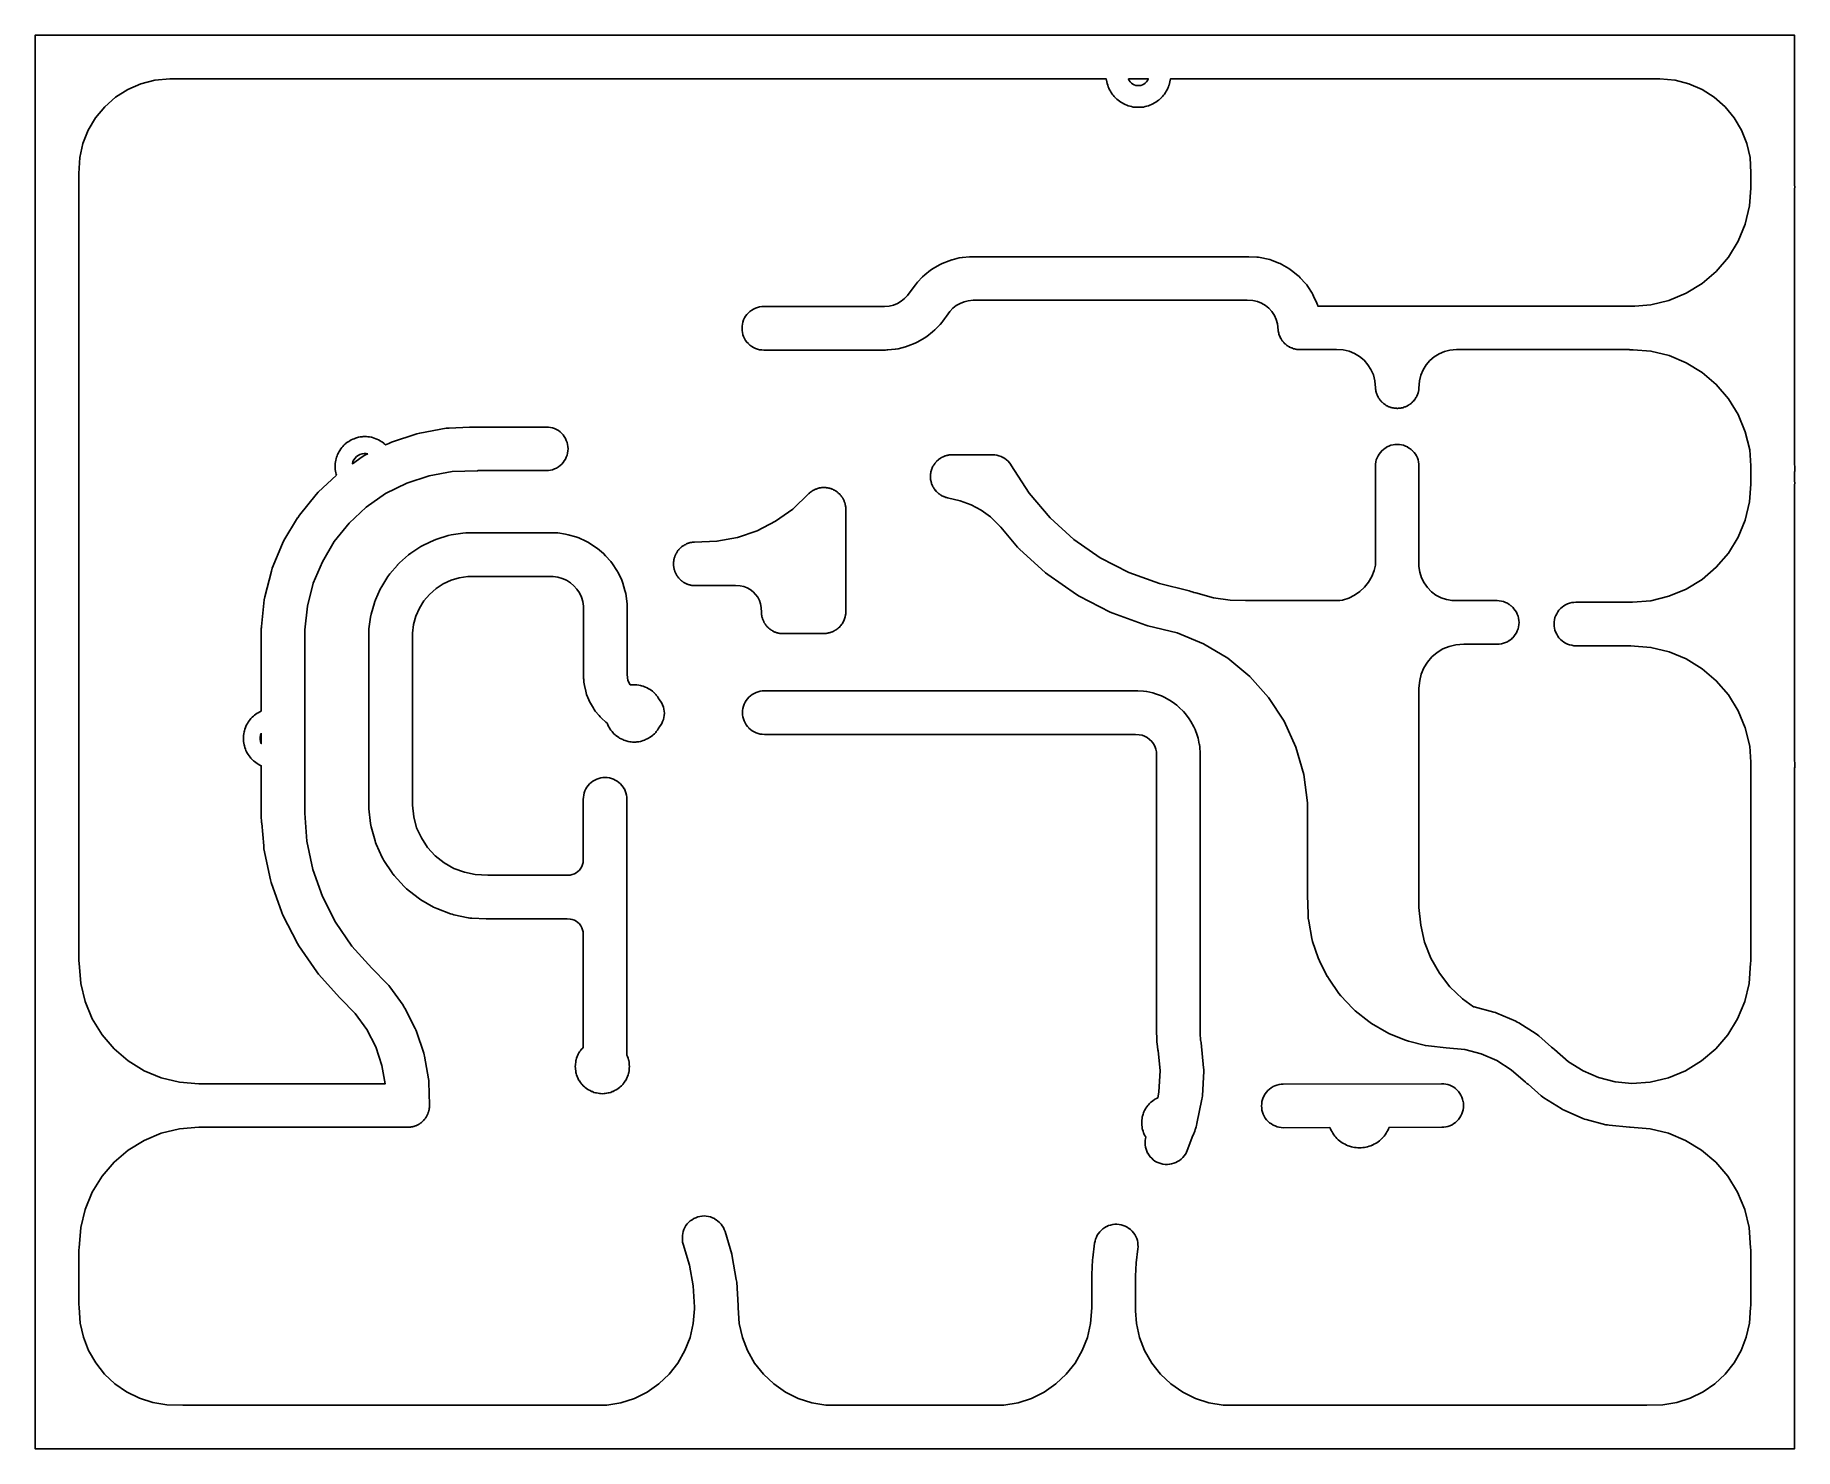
# Model space of a CAD drawing. Header units: millimetres. Extents: x 132 to 254, y 0 to 98.
import ezdxf

# ---------------------------------------------------------------- set-up
doc = ezdxf.new("R2010")
doc.units = ezdxf.units.MM
doc.layers.get('0').update_dxf_attribs({"linetype": 'CONTINUOUS', "true_color": 0xffffff})

msp = doc.modelspace()

# ---------------------------------------------------------------- linework, layer by layer
for points in [[(131.83, -0.27), (253.82, -0.27), (253.83, -0.27), (253.83, -0.27), (253.83, -0.27), (253.83, -0.27), (253.83, -0.27), (253.83, -0.26), (253.83, -0.26), (253.83, -0.26), (253.83, -0.26), (253.84, -0.26), (253.84, -0.26), (253.84, -0.26), (253.84, -0.26), (253.84, -0.26), (253.84, -0.26), (253.84, -0.25), (253.84, 46.94), (253.85, 46.99), (253.85, 46.99), (253.85, 46.99), (253.86, 47.14), (253.86, 47.14), (253.86, 47.14), (253.85, 47.29), (253.85, 47.29), (253.85, 47.29), (253.84, 47.47), (253.84, 66.5), (253.84, 66.56), (253.84, 66.56), (253.84, 66.56), (253.85, 66.71), (253.85, 66.71), (253.85, 66.71), (253.84, 66.83), (253.84, 67.48), (253.85, 67.53), (253.85, 67.53), (253.85, 67.53), (253.86, 67.68), (253.86, 67.68), (253.86, 67.68), (253.85, 67.83), (253.85, 67.83), (253.85, 67.83), (253.84, 68.01), (253.84, 87.03), (253.84, 87.09), (253.84, 87.09), (253.84, 87.09), (253.85, 87.24), (253.85, 87.24), (253.85, 87.24), (253.84, 87.36), (253.84, 88.19), (253.84, 88.19), (253.84, 88.19), (253.84, 88.19), (253.84, 88.22), (253.84, 97.75), (253.84, 97.75), (253.84, 97.75), (253.84, 97.75), (253.84, 97.75), (253.84, 97.75), (253.84, 97.75), (253.83, 97.75), (253.83, 97.76), (253.83, 97.76), (253.83, 97.76), (253.83, 97.76), (253.83, 97.76), (253.83, 97.76), (253.83, 97.76), (253.83, 97.76), (253.82, 97.76), (131.83, 97.76), (131.82, 97.76), (131.82, 97.76), (131.82, 97.76), (131.82, 97.76), (131.82, 97.76), (131.82, 97.76), (131.82, 97.76), (131.82, 97.76), (131.82, 97.75), (131.82, 97.75), (131.81, 97.75), (131.81, 97.75), (131.81, 97.75), (131.81, 97.75), (131.81, 97.75), (131.81, 97.75), (131.81, -0.25), (131.81, -0.26), (131.81, -0.26), (131.81, -0.26), (131.81, -0.26), (131.81, -0.26), (131.82, -0.26), (131.82, -0.26), (131.82, -0.26), (131.82, -0.26), (131.82, -0.26), (131.82, -0.27), (131.82, -0.27), (131.82, -0.27), (131.82, -0.27), (131.82, -0.27), (131.83, -0.27)], [(134.84, 33.58), (134.84, 33.56), (134.84, 33.56), (134.84, 33.56), (134.86, 33.41), (134.86, 33.41), (134.86, 33.41), (134.97, 32), (135.28, 30.75), (135.77, 29.55), (136.45, 28.45), (137.28, 27.47), (138.27, 26.63), (139.37, 25.95), (140.56, 25.46), (141.82, 25.16), (143.17, 25.05), (156.09, 25.05), (155.86, 26.31), (155.43, 27.6), (154.81, 28.81), (154.01, 29.92), (152.98, 30.97), (152.98, 30.97), (152.98, 30.97), (152.96, 30.99), (152.94, 31.01), (152.94, 31.01), (152.94, 31.01), (151.47, 32.65), (151.47, 32.65), (151.47, 32.65), (151.35, 32.8), (151.34, 32.8), (151.34, 32.8), (150.1, 34.61), (150.1, 34.61), (150.1, 34.61), (150, 34.78), (150, 34.78), (150, 34.78), (149, 36.74), (149, 36.74), (149, 36.74), (148.92, 36.93), (148.92, 36.93), (148.92, 36.93), (148.19, 39), (148.19, 39), (148.19, 39), (148.14, 39.19), (148.14, 39.19), (148.14, 39.19), (147.68, 41.34), (147.68, 41.34), (147.68, 41.34), (147.66, 41.54), (147.66, 41.54), (147.66, 41.54), (147.54, 43.11), (147.52, 43.17), (147.52, 43.17), (147.52, 43.17), (147.5, 43.32), (147.5, 43.32), (147.5, 43.32), (147.49, 43.47), (147.49, 43.47), (147.49, 43.47), (147.49, 43.69), (147.49, 43.73), (147.49, 43.73), (147.49, 43.73), (147.48, 43.84), (147.48, 43.85), (147.48, 43.85), (147.49, 43.99), (147.49, 43.99), (147.49, 43.99), (147.49, 44), (147.49, 47.1), (147.39, 47.15), (147.39, 47.15), (147.39, 47.15), (147.28, 47.21), (147.28, 47.21), (147.28, 47.21), (147.21, 47.25), (147.21, 47.25), (147.21, 47.26), (147.11, 47.32), (147.11, 47.32), (147.11, 47.32), (147.02, 47.39), (147.02, 47.39), (147.02, 47.39), (146.95, 47.45), (146.95, 47.45), (146.95, 47.45), (146.86, 47.53), (146.86, 47.53), (146.86, 47.53), (146.78, 47.62), (146.78, 47.62), (146.78, 47.62), (146.72, 47.69), (146.72, 47.69), (146.72, 47.69), (146.65, 47.78), (146.65, 47.78), (146.65, 47.78), (146.58, 47.88), (146.58, 47.88), (146.58, 47.88), (146.54, 47.95), (146.54, 47.95), (146.54, 47.95), (146.48, 48.06), (146.48, 48.06), (146.48, 48.06), (146.43, 48.16), (146.43, 48.16), (146.43, 48.16), (146.4, 48.25), (146.4, 48.25), (146.4, 48.25), (146.36, 48.36), (146.36, 48.36), (146.36, 48.36), (146.32, 48.47), (146.32, 48.47), (146.32, 48.47), (146.3, 48.56), (146.3, 48.56), (146.3, 48.56), (146.28, 48.67), (146.28, 48.67), (146.28, 48.67), (146.27, 48.79), (146.27, 48.79), (146.27, 48.79), (146.26, 48.88), (146.26, 48.88), (146.26, 48.88), (146.25, 49), (146.25, 49), (146.25, 49), (146.26, 49.11), (146.26, 49.11), (146.26, 49.12), (146.27, 49.2), (146.27, 49.2), (146.27, 49.2), (146.28, 49.32), (146.28, 49.32), (146.28, 49.32), (146.3, 49.44), (146.3, 49.44), (146.3, 49.44), (146.32, 49.52), (146.32, 49.52), (146.32, 49.52), (146.36, 49.64), (146.36, 49.64), (146.36, 49.64), (146.4, 49.75), (146.4, 49.75), (146.43, 49.83), (146.43, 49.83), (146.43, 49.83), (146.48, 49.94), (146.48, 49.94), (146.48, 49.94), (146.54, 50.04), (146.54, 50.04), (146.54, 50.04), (146.58, 50.12), (146.58, 50.12), (146.58, 50.12), (146.65, 50.21), (146.65, 50.21), (146.65, 50.21), (146.72, 50.31), (146.72, 50.31), (146.72, 50.31), (146.78, 50.37), (146.78, 50.37), (146.78, 50.37), (146.86, 50.46), (146.86, 50.46), (146.86, 50.46), (146.95, 50.54), (146.95, 50.54), (146.95, 50.54), (147.02, 50.6), (147.02, 50.6), (147.02, 50.6), (147.11, 50.67), (147.11, 50.67), (147.11, 50.67), (147.21, 50.74), (147.21, 50.74), (147.21, 50.74), (147.28, 50.78), (147.28, 50.78), (147.28, 50.78), (147.39, 50.84), (147.39, 50.84), (147.39, 50.84), (147.49, 50.89), (147.49, 56.6), (147.49, 56.6), (147.49, 56.6), (147.49, 56.61), (147.49, 56.61), (147.49, 56.61), (147.49, 56.61), (147.5, 56.68), (147.5, 56.75), (147.5, 56.75), (147.5, 56.75), (147.5, 56.75), (147.5, 56.76), (147.5, 56.76), (147.5, 56.76), (147.7, 58.6), (147.7, 58.6), (147.7, 58.6), (147.74, 58.81), (147.74, 58.81), (147.74, 58.81), (148.2, 60.6), (148.2, 60.6), (148.2, 60.6), (148.26, 60.81), (148.26, 60.81), (148.26, 60.81), (148.97, 62.51), (148.97, 62.52), (148.97, 62.52), (149.07, 62.71), (149.07, 62.71), (149.07, 62.71), (150.01, 64.3), (150.02, 64.3), (150.02, 64.3), (150.14, 64.47), (150.14, 64.47), (150.14, 64.47), (151.3, 65.91), (151.3, 65.91), (151.3, 65.91), (151.45, 66.07), (151.45, 66.07), (151.45, 66.07), (152.7, 67.24), (152.68, 67.32), (152.68, 67.32), (152.66, 67.41), (152.66, 67.41), (152.66, 67.41), (152.64, 67.52), (152.64, 67.52), (152.64, 67.52), (152.62, 67.64), (152.62, 67.64), (152.62, 67.64), (152.61, 67.73), (152.61, 67.73), (152.61, 67.73), (152.61, 67.85), (152.61, 67.85), (152.61, 67.85), (152.61, 67.97), (152.61, 67.97), (152.61, 67.97), (152.62, 68.06), (152.62, 68.06), (152.62, 68.06), (152.64, 68.17), (152.64, 68.17), (152.64, 68.17), (152.66, 68.29), (152.66, 68.29), (152.66, 68.29), (152.68, 68.38), (152.68, 68.38), (152.68, 68.38), (152.71, 68.49), (152.71, 68.49), (152.71, 68.49), (152.75, 68.6), (152.75, 68.6), (152.75, 68.6), (152.79, 68.68), (152.79, 68.68), (152.79, 68.68), (152.84, 68.79), (152.84, 68.79), (152.84, 68.79), (152.89, 68.89), (152.89, 68.89), (152.89, 68.89), (152.94, 68.97), (152.94, 68.97), (152.94, 68.97), (153.01, 69.07), (153.01, 69.07), (153.01, 69.07), (153.08, 69.16), (153.08, 69.16), (153.08, 69.16), (153.14, 69.23), (153.14, 69.23), (153.22, 69.32), (153.22, 69.32), (153.22, 69.32), (153.3, 69.4), (153.3, 69.4), (153.3, 69.4), (153.37, 69.45), (153.37, 69.45), (153.37, 69.46), (153.47, 69.53), (153.47, 69.53), (153.47, 69.53), (153.56, 69.59), (153.56, 69.59), (153.56, 69.59), (153.64, 69.64), (153.64, 69.64), (153.64, 69.64), (153.74, 69.7), (153.74, 69.7), (153.74, 69.7), (153.85, 69.75), (153.85, 69.75), (153.85, 69.75), (153.93, 69.78), (153.93, 69.78), (153.93, 69.78), (154.04, 69.82), (154.04, 69.82), (154.04, 69.82), (154.16, 69.86), (154.16, 69.86), (154.24, 69.88), (154.24, 69.88), (154.25, 69.88), (154.36, 69.9), (154.36, 69.9), (154.36, 69.9), (154.48, 69.91), (154.48, 69.91), (154.48, 69.91), (154.57, 69.92), (154.57, 69.92), (154.57, 69.92), (154.69, 69.92), (154.69, 69.92), (154.69, 69.92), (154.8, 69.92), (154.8, 69.92), (154.8, 69.92), (154.89, 69.91), (154.89, 69.91), (154.89, 69.91), (155.01, 69.9), (155.01, 69.9), (155.01, 69.9), (155.13, 69.88), (155.13, 69.88), (155.13, 69.88), (155.21, 69.86), (155.21, 69.86), (155.21, 69.86), (155.33, 69.82), (155.33, 69.82), (155.33, 69.82), (155.44, 69.78), (155.44, 69.78), (155.44, 69.78), (155.52, 69.75), (155.52, 69.75), (155.52, 69.75), (155.63, 69.7), (155.63, 69.7), (155.63, 69.7), (155.73, 69.64), (155.73, 69.64), (155.73, 69.64), (155.81, 69.59), (155.81, 69.59), (155.81, 69.59), (155.91, 69.53), (155.91, 69.53), (155.91, 69.53), (156, 69.46), (156, 69.45), (156, 69.45), (156.07, 69.4), (156.07, 69.4), (156.12, 69.35), (156.33, 69.45), (156.33, 69.45), (156.33, 69.45), (156.53, 69.54), (156.53, 69.54), (156.53, 69.54), (158.28, 70.12), (158.28, 70.12), (158.28, 70.12), (158.49, 70.17), (158.49, 70.17), (158.49, 70.17), (160.31, 70.5), (160.31, 70.5), (160.31, 70.5), (160.52, 70.52), (160.52, 70.52), (160.53, 70.52), (161.93, 70.57), (162.02, 70.58), (162.02, 70.58), (162.02, 70.58), (162.17, 70.59), (162.17, 70.59), (162.17, 70.59), (167.26, 70.59), (167.26, 70.59), (167.26, 70.59), (167.4, 70.58), (167.4, 70.58), (167.41, 70.58), (167.55, 70.56), (167.55, 70.56), (167.55, 70.56), (167.69, 70.53), (167.7, 70.53), (167.7, 70.53), (167.83, 70.48), (167.84, 70.48), (167.84, 70.48), (167.97, 70.41), (167.97, 70.41), (167.97, 70.41), (168.1, 70.34), (168.1, 70.34), (168.1, 70.34), (168.22, 70.25), (168.22, 70.25), (168.22, 70.25), (168.33, 70.15), (168.33, 70.15), (168.33, 70.15), (168.43, 70.04), (168.43, 70.04), (168.43, 70.04), (168.51, 69.92), (168.51, 69.92), (168.51, 69.92), (168.59, 69.79), (168.59, 69.79), (168.59, 69.79), (168.65, 69.66), (168.65, 69.66), (168.65, 69.66), (168.7, 69.52), (168.7, 69.52), (168.7, 69.52), (168.74, 69.37), (168.74, 69.37), (168.74, 69.37), (168.76, 69.23), (168.76, 69.23), (168.76, 69.23), (168.77, 69.08), (168.77, 69.08), (168.77, 69.08), (168.76, 68.93), (168.76, 68.93), (168.76, 68.93), (168.74, 68.78), (168.74, 68.78), (168.74, 68.78), (168.7, 68.64), (168.7, 68.64), (168.7, 68.64), (168.65, 68.5), (168.65, 68.5), (168.65, 68.5), (168.59, 68.37), (168.59, 68.36), (168.59, 68.36), (168.51, 68.24), (168.51, 68.24), (168.51, 68.24), (168.43, 68.12), (168.43, 68.12), (168.43, 68.12), (168.33, 68.01), (168.33, 68.01), (168.33, 68.01), (168.22, 67.91), (168.22, 67.91), (168.22, 67.91), (168.1, 67.82), (168.1, 67.82), (168.1, 67.82), (167.97, 67.74), (167.97, 67.74), (167.97, 67.74), (167.84, 67.68), (167.84, 67.68), (167.83, 67.68), (167.7, 67.63), (167.7, 67.63), (167.69, 67.63), (167.55, 67.59), (167.55, 67.59), (167.55, 67.59), (167.41, 67.57), (167.4, 67.57), (167.4, 67.57), (167.26, 67.57), (167.26, 67.57), (167.26, 67.57), (162.53, 67.57), (162.48, 67.56), (162.48, 67.56), (162.48, 67.56), (160.74, 67.5), (159.13, 67.21), (157.58, 66.7), (156.12, 65.97), (154.78, 65.04), (153.59, 63.93), (152.56, 62.66), (151.73, 61.25), (151.1, 59.75), (150.7, 58.17), (150.52, 56.52), (150.52, 43.8), (150.66, 41.87), (151.08, 39.91), (151.74, 38.03), (152.65, 36.25), (153.78, 34.6), (155.17, 33.06), (156.25, 31.95), (156.25, 31.95), (156.26, 31.95), (156.33, 31.86), (156.33, 31.86), (156.33, 31.86), (156.4, 31.78), (156.4, 31.78), (156.4, 31.77), (157.33, 30.49), (157.33, 30.49), (157.33, 30.49), (157.39, 30.39), (157.39, 30.39), (157.39, 30.39), (157.44, 30.29), (157.44, 30.29), (157.44, 30.29), (158.17, 28.88), (158.17, 28.88), (158.17, 28.88), (158.22, 28.78), (158.22, 28.78), (158.22, 28.78), (158.26, 28.67), (158.26, 28.67), (158.26, 28.67), (158.77, 27.17), (158.77, 27.17), (158.77, 27.17), (158.8, 27.06), (158.8, 27.06), (158.8, 27.06), (158.82, 26.95), (158.82, 26.95), (158.82, 26.95), (159.1, 25.39), (159.1, 25.39), (159.11, 25.28), (159.11, 25.28), (159.11, 25.28), (159.12, 25.16), (159.12, 25.16), (159.12, 25.16), (159.16, 23.58), (159.16, 23.58), (159.16, 23.58), (159.16, 23.56), (159.16, 23.54), (159.16, 23.54), (159.16, 23.54), (159.16, 23.48), (159.16, 23.43), (159.16, 23.43), (159.16, 23.43), (159.16, 23.41), (159.16, 23.39), (159.16, 23.39), (159.16, 23.39), (159.15, 23.34), (159.14, 23.28), (159.14, 23.28), (159.14, 23.28), (159.14, 23.26), (159.13, 23.24), (159.13, 23.24), (159.13, 23.24), (159.12, 23.19), (159.11, 23.14), (159.11, 23.14), (159.11, 23.14), (159.1, 23.12), (159.1, 23.1), (159.1, 23.1), (159.1, 23.1), (159.08, 23.05), (159.06, 23), (159.06, 23), (159.06, 23), (159.05, 22.98), (159.05, 22.96), (159.05, 22.96), (159.05, 22.96), (159.02, 22.91), (159, 22.86), (159, 22.86), (159, 22.86), (158.99, 22.84), (158.98, 22.83), (158.98, 22.83), (158.98, 22.82), (158.96, 22.78), (158.93, 22.73), (158.93, 22.73), (158.93, 22.73), (158.92, 22.71), (158.91, 22.7), (158.91, 22.7), (158.91, 22.7), (158.88, 22.65), (158.84, 22.61), (158.84, 22.61), (158.84, 22.61), (158.83, 22.59), (158.82, 22.58), (158.82, 22.58), (158.82, 22.58), (158.78, 22.54), (158.75, 22.5), (158.75, 22.5), (158.75, 22.5), (158.73, 22.48), (158.72, 22.47), (158.72, 22.47), (158.72, 22.47), (158.68, 22.43), (158.64, 22.39), (158.64, 22.39), (158.64, 22.39), (158.62, 22.38), (158.61, 22.37), (158.61, 22.37), (158.61, 22.37), (158.57, 22.34), (158.52, 22.3), (158.52, 22.3), (158.52, 22.3), (158.51, 22.29), (158.49, 22.28), (158.49, 22.28), (158.49, 22.28), (158.44, 22.25), (158.4, 22.22), (158.4, 22.22), (158.4, 22.22), (158.38, 22.21), (158.36, 22.2), (158.36, 22.2), (158.36, 22.2), (158.31, 22.18), (158.27, 22.16), (158.27, 22.16), (158.26, 22.16), (158.25, 22.15), (158.23, 22.14), (158.23, 22.14), (158.23, 22.14), (158.18, 22.12), (158.13, 22.1), (158.13, 22.1), (158.13, 22.1), (158.11, 22.1), (158.09, 22.09), (158.09, 22.09), (158.09, 22.09), (158.04, 22.08), (157.98, 22.06), (157.98, 22.06), (157.98, 22.06), (157.96, 22.06), (157.95, 22.05), (157.95, 22.05), (157.94, 22.05), (157.89, 22.05), (157.84, 22.04), (157.84, 22.04), (157.84, 22.04), (157.82, 22.04), (157.8, 22.03), (157.8, 22.03), (157.8, 22.03), (157.74, 22.03), (157.69, 22.03), (157.69, 22.03), (157.69, 22.03), (157.67, 22.03), (157.65, 22.03), (157.65, 22.03), (157.65, 22.03), (143.17, 22.03), (141.82, 21.92), (140.56, 21.62), (139.37, 21.12), (138.27, 20.45), (137.28, 19.61), (136.45, 18.63), (135.77, 17.52), (135.28, 16.33), (134.97, 15.07), (134.86, 13.67), (134.86, 13.67), (134.86, 13.67), (134.84, 13.52), (134.84, 13.52), (134.84, 13.52), (134.84, 13.49), (134.84, 9.72), (134.84, 9.72), (134.84, 9.72), (134.84, 9.72), (134.86, 9.57), (134.86, 9.57), (134.86, 9.57), (134.86, 9.54), (134.86, 9.54), (134.86, 9.54), (134.86, 9.54), (134.86, 9.54), (134.86, 9.54), (134.94, 8.44), (135.16, 7.48), (135.52, 6.56), (136.01, 5.7), (136.62, 4.92), (137.34, 4.25), (138.15, 3.69), (139.04, 3.25), (139.98, 2.95), (140.95, 2.79), (142.05, 2.77), (142.05, 2.77), (142.05, 2.77), (142.2, 2.77), (142.2, 2.77), (142.2, 2.77), (142.24, 2.76), (170.34, 2.76), (170.35, 2.76), (170.36, 2.76), (170.36, 2.76), (171.45, 2.77), (172.43, 2.93), (173.37, 3.23), (174.25, 3.67), (175.06, 4.23), (175.78, 4.91), (176.39, 5.68), (176.88, 6.54), (177.24, 7.46), (177.46, 8.43), (177.54, 9.43), (177.54, 9.55), (177.45, 11.04), (177.2, 12.46), (176.76, 13.93), (176.76, 13.93), (176.76, 13.93), (176.72, 14.07), (176.72, 14.07), (176.72, 14.08), (176.7, 14.22), (176.7, 14.22), (176.7, 14.22), (176.7, 14.37), (176.7, 14.37), (176.7, 14.37), (176.7, 14.52), (176.7, 14.52), (176.7, 14.52), (176.73, 14.66), (176.73, 14.66), (176.73, 14.67), (176.76, 14.81), (176.76, 14.81), (176.76, 14.81), (176.81, 14.95), (176.81, 14.95), (176.81, 14.95), (176.88, 15.08), (176.88, 15.08), (176.88, 15.08), (176.95, 15.21), (176.95, 15.21), (176.95, 15.21), (177.04, 15.33), (177.04, 15.33), (177.04, 15.33), (177.14, 15.44), (177.14, 15.44), (177.14, 15.44), (177.25, 15.54), (177.25, 15.54), (177.25, 15.54), (177.37, 15.62), (177.37, 15.62), (177.37, 15.62), (177.5, 15.7), (177.5, 15.7), (177.5, 15.7), (177.63, 15.76), (177.64, 15.76), (177.64, 15.76), (177.77, 15.81), (177.78, 15.81), (177.78, 15.81), (177.92, 15.85), (177.92, 15.85), (177.92, 15.85), (178.07, 15.87), (178.07, 15.87), (178.07, 15.87), (178.21, 15.88), (178.21, 15.88), (178.22, 15.88), (178.36, 15.87), (178.36, 15.87), (178.36, 15.87), (178.51, 15.85), (178.51, 15.85), (178.51, 15.85), (178.65, 15.81), (178.65, 15.81), (178.65, 15.81), (178.79, 15.76), (178.79, 15.76), (178.79, 15.76), (178.93, 15.7), (178.93, 15.69), (178.93, 15.69), (179.05, 15.62), (179.05, 15.62), (179.05, 15.62), (179.17, 15.53), (179.17, 15.53), (179.17, 15.53), (179.28, 15.43), (179.28, 15.43), (179.28, 15.43), (179.38, 15.32), (179.38, 15.32), (179.38, 15.32), (179.47, 15.2), (179.47, 15.2), (179.47, 15.2), (179.55, 15.07), (179.55, 15.07), (179.55, 15.07), (179.61, 14.94), (179.61, 14.94), (179.61, 14.94), (179.66, 14.8), (179.66, 14.8), (179.66, 14.8), (180.12, 13.24), (180.12, 13.24), (180.12, 13.24), (180.16, 13.07), (180.16, 13.07), (180.16, 13.07), (180.44, 11.48), (180.44, 11.47), (180.44, 11.47), (180.47, 11.3), (180.47, 11.3), (180.47, 11.3), (180.56, 9.68), (180.56, 9.68), (180.56, 9.68), (180.56, 9.64), (180.56, 9.59), (180.56, 9.59), (180.56, 9.59), (180.56, 9.5), (180.64, 8.42), (180.86, 7.46), (181.22, 6.54), (181.71, 5.68), (182.32, 4.91), (183.04, 4.23), (183.85, 3.67), (184.73, 3.23), (185.67, 2.93), (186.65, 2.77), (187.75, 2.76), (187.75, 2.76), (187.75, 2.76), (187.77, 2.76), (197.89, 2.76), (197.9, 2.76), (197.9, 2.76), (197.9, 2.76), (199, 2.77), (199.98, 2.93), (200.92, 3.23), (201.8, 3.67), (202.61, 4.23), (203.33, 4.91), (203.94, 5.68), (204.43, 6.54), (204.79, 7.46), (205.01, 8.42), (205.09, 9.52), (205.09, 9.52), (205.09, 9.52), (205.09, 9.54), (205.09, 9.56), (205.09, 9.56), (205.09, 9.56), (205.1, 9.6), (205.1, 11.75), (205.1, 11.75), (205.1, 11.75), (205.1, 11.78), (205.1, 11.82), (205.1, 11.82), (205.1, 11.82), (205.15, 12.84), (205.15, 12.84), (205.15, 12.84), (205.16, 12.97), (205.16, 12.97), (205.16, 12.97), (205.29, 13.99), (205.29, 13.99), (205.29, 13.99), (205.32, 14.13), (205.32, 14.13), (205.32, 14.13), (205.36, 14.28), (205.36, 14.28), (205.36, 14.28), (205.42, 14.41), (205.42, 14.41), (205.42, 14.41), (205.48, 14.55), (205.48, 14.55), (205.48, 14.55), (205.56, 14.67), (205.56, 14.67), (205.57, 14.67), (205.66, 14.79), (205.66, 14.79), (205.66, 14.79), (205.76, 14.89), (205.76, 14.89), (205.76, 14.89), (205.87, 14.99), (205.87, 14.99), (205.87, 14.99), (205.99, 15.07), (206, 15.07), (206, 15.07), (206.12, 15.15), (206.13, 15.15), (206.13, 15.15), (206.26, 15.21), (206.26, 15.21), (206.26, 15.21), (206.4, 15.25), (206.4, 15.25), (206.4, 15.25), (206.55, 15.28), (206.55, 15.28), (206.55, 15.28), (206.69, 15.3), (206.7, 15.3), (206.7, 15.3), (206.84, 15.3), (206.84, 15.3), (206.84, 15.3), (206.99, 15.29), (206.99, 15.29), (206.99, 15.29), (207.14, 15.26), (207.14, 15.26), (207.14, 15.26), (207.28, 15.22), (207.28, 15.22), (207.28, 15.22), (207.42, 15.17), (207.42, 15.17), (207.42, 15.17), (207.55, 15.1), (207.55, 15.1), (207.55, 15.1), (207.67, 15.02), (207.68, 15.02), (207.68, 15.02), (207.79, 14.93), (207.79, 14.93), (207.79, 14.93), (207.9, 14.82), (207.9, 14.82), (207.9, 14.82), (207.99, 14.71), (207.99, 14.71), (207.99, 14.71), (208.08, 14.59), (208.08, 14.59), (208.08, 14.59), (208.15, 14.46), (208.15, 14.46), (208.15, 14.46), (208.21, 14.32), (208.21, 14.32), (208.21, 14.32), (208.26, 14.18), (208.26, 14.18), (208.26, 14.18), (208.29, 14.04), (208.29, 14.04), (208.29, 14.04), (208.3, 13.89), (208.3, 13.89), (208.3, 13.89), (208.31, 13.74), (208.31, 13.74), (208.31, 13.74), (208.29, 13.59), (208.29, 13.59), (208.29, 13.59), (208.17, 12.64), (208.13, 11.71), (208.12, 9.29), (208.19, 8.42), (208.41, 7.46), (208.76, 6.54), (209.25, 5.68), (209.87, 4.91), (210.58, 4.23), (211.4, 3.67), (212.28, 3.23), (213.22, 2.93), (214.2, 2.77), (215.29, 2.76), (215.3, 2.76), (215.3, 2.76), (215.31, 2.76), (243.41, 2.76), (243.45, 2.77), (243.45, 2.77), (243.46, 2.77), (243.6, 2.77), (243.6, 2.77), (243.6, 2.77), (244.7, 2.79), (245.67, 2.95), (246.61, 3.25), (247.5, 3.69), (248.31, 4.25), (249.03, 4.92), (249.64, 5.7), (250.13, 6.56), (250.49, 7.48), (250.71, 8.44), (250.79, 9.54), (250.79, 9.54), (250.79, 9.54), (250.81, 9.68), (250.81, 9.68), (250.81, 9.68), (250.81, 9.71), (250.81, 13.49), (250.81, 13.52), (250.81, 13.52), (250.81, 13.52), (250.79, 13.67), (250.79, 13.67), (250.79, 13.67), (250.68, 15.07), (250.38, 16.33), (249.88, 17.52), (249.21, 18.63), (248.37, 19.61), (247.38, 20.45), (246.28, 21.12), (245.09, 21.62), (243.83, 21.92), (242.43, 22.03), (242.43, 22.03), (242.42, 22.03), (242.41, 22.03), (242.4, 22.03), (242.4, 22.03), (242.4, 22.03), (240.99, 22.17), (240.99, 22.17), (240.99, 22.17), (240.87, 22.19), (240.87, 22.19), (240.87, 22.19), (240.75, 22.21), (240.75, 22.21), (240.75, 22.21), (239.38, 22.57), (239.38, 22.57), (239.38, 22.57), (239.27, 22.6), (239.27, 22.6), (239.27, 22.6), (239.16, 22.64), (239.16, 22.64), (239.16, 22.64), (237.86, 23.21), (237.86, 23.21), (237.75, 23.26), (237.75, 23.26), (237.75, 23.26), (237.65, 23.32), (237.65, 23.32), (237.65, 23.32), (236.45, 24.08), (236.45, 24.08), (236.45, 24.08), (236.35, 24.15), (236.35, 24.15), (236.35, 24.15), (236.26, 24.22), (236.26, 24.22), (236.26, 24.22), (235.37, 25.01), (235.28, 25.06), (235.28, 25.06), (235.28, 25.06), (235.17, 25.16), (235.17, 25.16), (235.17, 25.16), (234.19, 26.01), (233.19, 26.65), (232.11, 27.12), (230.96, 27.42), (229.67, 27.54), (229.67, 27.54), (229.67, 27.54), (229.67, 27.54), (229.67, 27.54), (229.67, 27.54), (229.67, 27.54), (228.46, 27.67), (228.46, 27.67), (228.46, 27.67), (228.24, 27.7), (228.24, 27.7), (228.24, 27.7), (227.06, 28), (227.06, 28), (227.06, 28), (226.86, 28.07), (226.86, 28.07), (226.86, 28.07), (225.74, 28.52), (225.74, 28.52), (225.74, 28.52), (225.54, 28.62), (225.54, 28.62), (225.54, 28.62), (224.5, 29.23), (224.5, 29.23), (224.49, 29.23), (224.32, 29.36), (224.32, 29.36), (224.32, 29.36), (223.37, 30.11), (223.37, 30.11), (223.37, 30.11), (223.21, 30.26), (223.21, 30.26), (223.21, 30.26), (222.38, 31.14), (222.38, 31.14), (222.38, 31.15), (222.24, 31.31), (222.24, 31.31), (222.24, 31.31), (221.55, 32.31), (221.55, 32.31), (221.55, 32.31), (221.44, 32.49), (221.43, 32.49), (221.43, 32.49), (220.89, 33.57), (220.89, 33.57), (220.89, 33.57), (220.8, 33.77), (220.8, 33.77), (220.8, 33.77), (220.41, 34.92), (220.41, 34.92), (220.41, 34.92), (220.36, 35.13), (220.36, 35.13), (220.36, 35.13), (220.14, 36.32), (220.14, 36.33), (220.14, 36.33), (220.11, 36.54), (220.11, 36.54), (220.11, 36.54), (220.07, 37.75), (220.07, 37.75), (220.07, 37.75), (220.07, 37.78), (220.06, 37.81), (220.06, 37.81), (220.06, 37.81), (220.06, 44.52), (219.8, 46.5), (219.26, 48.39), (218.44, 50.18), (217.36, 51.83), (216.05, 53.3), (214.53, 54.55), (212.84, 55.56), (211.02, 56.31), (208.99, 56.81), (208.99, 56.81), (208.99, 56.81), (208.99, 56.81), (208.99, 56.81), (208.99, 56.81), (208.98, 56.81), (208.92, 56.83), (208.85, 56.85), (208.85, 56.85), (208.85, 56.85), (208.85, 56.85), (208.84, 56.85), (208.84, 56.85), (208.84, 56.85), (206.55, 57.68), (206.55, 57.68), (206.55, 57.68), (206.37, 57.76), (206.37, 57.76), (206.37, 57.76), (204.21, 58.87), (204.21, 58.87), (204.21, 58.87), (204.04, 58.97), (204.04, 58.97), (204.04, 58.97), (202.04, 60.36), (202.04, 60.36), (202.04, 60.36), (201.89, 60.48), (201.89, 60.48), (201.89, 60.48), (200.09, 62.12), (200.09, 62.12), (200.09, 62.12), (199.95, 62.26), (199.95, 62.26), (199.95, 62.26), (198.78, 63.65), (198.71, 63.71), (198.71, 63.71), (198.71, 63.71), (198.06, 64.35), (197.42, 64.82), (196.72, 65.2), (195.97, 65.48), (195.09, 65.68), (195.09, 65.68), (195.09, 65.68), (195.03, 65.69), (194.98, 65.71), (194.98, 65.71), (194.98, 65.71), (194.96, 65.71), (194.95, 65.72), (194.95, 65.72), (194.95, 65.72), (194.89, 65.74), (194.84, 65.76), (194.84, 65.76), (194.84, 65.76), (194.82, 65.76), (194.81, 65.77), (194.81, 65.77), (194.81, 65.77), (194.76, 65.8), (194.7, 65.82), (194.7, 65.82), (194.7, 65.82), (194.69, 65.83), (194.68, 65.84), (194.68, 65.84), (194.68, 65.84), (194.63, 65.87), (194.58, 65.9), (194.58, 65.9), (194.58, 65.9), (194.56, 65.91), (194.55, 65.92), (194.55, 65.92), (194.55, 65.92), (194.5, 65.95), (194.46, 65.99), (194.46, 65.99), (194.46, 65.99), (194.45, 66), (194.43, 66.01), (194.43, 66.01), (194.43, 66.01), (194.39, 66.05), (194.35, 66.09), (194.35, 66.09), (194.35, 66.09), (194.34, 66.1), (194.33, 66.11), (194.33, 66.11), (194.32, 66.11), (194.29, 66.15), (194.25, 66.2), (194.25, 66.2), (194.25, 66.2), (194.24, 66.21), (194.23, 66.22), (194.23, 66.22), (194.23, 66.22), (194.19, 66.27), (194.16, 66.31), (194.16, 66.31), (194.16, 66.32), (194.15, 66.33), (194.14, 66.34), (194.14, 66.34), (194.14, 66.34), (194.11, 66.39), (194.08, 66.44), (194.08, 66.44), (194.08, 66.44), (194.08, 66.46), (194.07, 66.47), (194.07, 66.47), (194.07, 66.47), (194.04, 66.52), (194.02, 66.58), (194.02, 66.58), (194.02, 66.58), (194.01, 66.59), (194.01, 66.61), (194.01, 66.61), (194.01, 66.61), (193.99, 66.66), (193.97, 66.72), (193.97, 66.72), (193.97, 66.72), (193.97, 66.73), (193.96, 66.75), (193.96, 66.75), (193.96, 66.75), (193.95, 66.8), (193.93, 66.86), (193.93, 66.86), (193.93, 66.86), (193.93, 66.88), (193.93, 66.89), (193.93, 66.89), (193.93, 66.89), (193.92, 66.95), (193.91, 67.01), (193.91, 67.01), (193.91, 67.01), (193.91, 67.02), (193.91, 67.04), (193.91, 67.04), (193.91, 67.04), (193.91, 67.1), (193.9, 67.15), (193.9, 67.16), (193.9, 67.16), (193.91, 67.17), (193.91, 67.19), (193.91, 67.19), (193.91, 67.19), (193.91, 67.25), (193.91, 67.3), (193.91, 67.3), (193.91, 67.3), (193.91, 67.32), (193.92, 67.34), (193.92, 67.34), (193.92, 67.34), (193.93, 67.39), (193.93, 67.45), (193.93, 67.45), (193.93, 67.45), (193.94, 67.47), (193.94, 67.48), (193.94, 67.48), (193.94, 67.48), (193.96, 67.54), (193.97, 67.59), (193.97, 67.59), (193.97, 67.59), (193.98, 67.61), (193.98, 67.62), (193.98, 67.63), (193.98, 67.63), (194, 67.68), (194.02, 67.73), (194.02, 67.73), (194.02, 67.73), (194.03, 67.75), (194.03, 67.76), (194.03, 67.76), (194.03, 67.76), (194.06, 67.82), (194.08, 67.87), (194.08, 67.87), (194.08, 67.87), (194.09, 67.88), (194.1, 67.9), (194.1, 67.9), (194.1, 67.9), (194.13, 67.95), (194.16, 67.99), (194.16, 68), (194.16, 68), (194.17, 68.01), (194.18, 68.02), (194.18, 68.02), (194.18, 68.02), (194.21, 68.07), (194.25, 68.11), (194.25, 68.11), (194.25, 68.12), (194.26, 68.13), (194.27, 68.14), (194.27, 68.14), (194.27, 68.14), (194.31, 68.18), (194.35, 68.22), (194.35, 68.22), (194.35, 68.23), (194.36, 68.24), (194.37, 68.25), (194.37, 68.25), (194.37, 68.25), (194.41, 68.29), (194.46, 68.32), (194.46, 68.32), (194.46, 68.32), (194.47, 68.33), (194.48, 68.34), (194.48, 68.34), (194.48, 68.35), (194.53, 68.38), (194.58, 68.41), (194.58, 68.41), (194.58, 68.41), (194.59, 68.42), (194.6, 68.43), (194.6, 68.43), (194.6, 68.43), (194.65, 68.46), (194.7, 68.49), (194.7, 68.49), (194.7, 68.49), (194.72, 68.5), (194.73, 68.5), (194.73, 68.5), (194.73, 68.5), (194.79, 68.53), (194.84, 68.55), (194.84, 68.55), (194.84, 68.55), (194.85, 68.56), (194.87, 68.56), (194.87, 68.56), (194.87, 68.56), (194.92, 68.58), (194.98, 68.6), (194.98, 68.6), (194.98, 68.6), (194.99, 68.61), (195.01, 68.61), (195.01, 68.61), (195.01, 68.61), (195.07, 68.62), (195.12, 68.64), (195.12, 68.64), (195.12, 68.64), (195.14, 68.64), (195.15, 68.64), (195.15, 68.64), (195.16, 68.64), (195.21, 68.65), (195.27, 68.66), (195.27, 68.66), (195.27, 68.66), (195.29, 68.66), (195.3, 68.66), (195.3, 68.66), (195.3, 68.66), (195.36, 68.66), (195.42, 68.67), (195.42, 68.67), (195.42, 68.67), (198.07, 68.67), (198.07, 68.67), (198.07, 68.67), (198.22, 68.66), (198.22, 68.66), (198.22, 68.66), (198.24, 68.66), (198.37, 68.65), (198.37, 68.65), (198.37, 68.65), (198.52, 68.63), (198.52, 68.63), (198.52, 68.63), (198.66, 68.59), (198.66, 68.59), (198.66, 68.59), (198.8, 68.54), (198.8, 68.54), (198.8, 68.54), (198.93, 68.48), (198.93, 68.48), (198.94, 68.48), (199.06, 68.4), (199.06, 68.4), (199.06, 68.4), (199.18, 68.31), (199.18, 68.31), (199.18, 68.31), (199.29, 68.21), (199.29, 68.21), (199.29, 68.21), (199.39, 68.1), (199.39, 68.1), (199.39, 68.1), (199.48, 67.99), (199.48, 67.99), (199.48, 67.98), (199.49, 67.97), (199.49, 67.96), (199.49, 67.96), (199.49, 67.96), (199.49, 67.96), (199.49, 67.96), (200.75, 66), (202.2, 64.29), (203.85, 62.79), (205.68, 61.51), (207.67, 60.49), (209.79, 59.73), (211.85, 59.22), (211.85, 59.22), (211.85, 59.22), (211.96, 59.19), (211.96, 59.19), (211.96, 59.19), (212.06, 59.15), (212.06, 59.15), (212.06, 59.15), (212.13, 59.13), (212.17, 59.12), (212.17, 59.12), (212.17, 59.12), (212.32, 59.09), (212.32, 59.09), (212.32, 59.09), (213.54, 58.75), (214.7, 58.58), (215.76, 58.55), (222.3, 58.55), (222.49, 58.58), (222.92, 58.73), (223.32, 58.93), (223.68, 59.19), (224.01, 59.49), (224.28, 59.84), (224.51, 60.23), (224.68, 60.64), (224.77, 61), (224.77, 67.87), (224.77, 67.87), (224.77, 67.87), (224.78, 68.02), (224.78, 68.02), (224.78, 68.02), (224.8, 68.17), (224.8, 68.17), (224.8, 68.17), (224.83, 68.31), (224.83, 68.31), (224.83, 68.31), (224.88, 68.45), (224.88, 68.45), (224.88, 68.45), (224.95, 68.58), (224.95, 68.58), (224.95, 68.58), (225.02, 68.71), (225.02, 68.71), (225.02, 68.71), (225.11, 68.83), (225.11, 68.83), (225.11, 68.83), (225.21, 68.94), (225.21, 68.94), (225.21, 68.94), (225.32, 69.04), (225.32, 69.04), (225.32, 69.04), (225.44, 69.13), (225.44, 69.13), (225.44, 69.13), (225.57, 69.2), (225.57, 69.21), (225.57, 69.21), (225.7, 69.27), (225.7, 69.27), (225.7, 69.27), (225.84, 69.32), (225.84, 69.32), (225.84, 69.32), (225.99, 69.35), (225.99, 69.35), (225.99, 69.35), (226.13, 69.38), (226.13, 69.38), (226.13, 69.38), (226.28, 69.38), (226.28, 69.38), (226.28, 69.38), (226.43, 69.38), (226.43, 69.38), (226.43, 69.38), (226.58, 69.35), (226.58, 69.35), (226.58, 69.35), (226.72, 69.32), (226.72, 69.32), (226.72, 69.32), (226.86, 69.27), (226.86, 69.27), (226.86, 69.27), (226.99, 69.21), (226.99, 69.21), (226.99, 69.2), (227.12, 69.13), (227.12, 69.13), (227.12, 69.13), (227.24, 69.04), (227.24, 69.04), (227.24, 69.04), (227.35, 68.94), (227.35, 68.94), (227.35, 68.94), (227.45, 68.83), (227.45, 68.83), (227.45, 68.83), (227.54, 68.71), (227.54, 68.71), (227.54, 68.71), (227.61, 68.58), (227.61, 68.58), (227.62, 68.58), (227.68, 68.45), (227.68, 68.45), (227.68, 68.45), (227.73, 68.31), (227.73, 68.31), (227.73, 68.31), (227.76, 68.17), (227.76, 68.17), (227.76, 68.17), (227.79, 68.02), (227.79, 68.02), (227.79, 68.02), (227.79, 67.87), (227.79, 67.87), (227.79, 67.87), (227.79, 60.92), (227.85, 60.52), (227.97, 60.14), (228.14, 59.78), (228.37, 59.46), (228.65, 59.17), (228.97, 58.93), (229.32, 58.75), (229.69, 58.62), (230.09, 58.55), (230.26, 58.55), (233.22, 58.55), (233.22, 58.55), (233.22, 58.55), (233.36, 58.54), (233.36, 58.54), (233.36, 58.54), (233.51, 58.52), (233.51, 58.52), (233.51, 58.52), (233.65, 58.48), (233.65, 58.48), (233.65, 58.48), (233.79, 58.43), (233.79, 58.43), (233.79, 58.43), (233.93, 58.37), (233.93, 58.37), (233.93, 58.37), (234.05, 58.29), (234.06, 58.29), (234.06, 58.29), (234.17, 58.2), (234.17, 58.2), (234.18, 58.2), (234.28, 58.1), (234.28, 58.1), (234.29, 58.1), (234.38, 57.99), (234.38, 57.99), (234.38, 57.99), (234.47, 57.87), (234.47, 57.87), (234.47, 57.87), (234.55, 57.75), (234.55, 57.75), (234.55, 57.75), (234.61, 57.61), (234.61, 57.61), (234.61, 57.61), (234.66, 57.47), (234.66, 57.47), (234.66, 57.47), (234.7, 57.33), (234.7, 57.33), (234.7, 57.33), (234.72, 57.18), (234.72, 57.18), (234.72, 57.18), (234.73, 57.03), (234.73, 57.03), (234.73, 57.03), (234.72, 56.89), (234.72, 56.88), (234.72, 56.88), (234.7, 56.74), (234.7, 56.74), (234.7, 56.74), (234.66, 56.59), (234.66, 56.59), (234.66, 56.59), (234.61, 56.45), (234.61, 56.45), (234.61, 56.45), (234.55, 56.32), (234.55, 56.32), (234.55, 56.32), (234.47, 56.19), (234.47, 56.19), (234.47, 56.19), (234.38, 56.07), (234.38, 56.07), (234.38, 56.07), (234.29, 55.96), (234.28, 55.96), (234.28, 55.96), (234.18, 55.86), (234.17, 55.86), (234.17, 55.86), (234.06, 55.78), (234.06, 55.78), (234.05, 55.78), (233.93, 55.7), (233.93, 55.7), (233.93, 55.7), (233.79, 55.64), (233.79, 55.64), (233.79, 55.64), (233.65, 55.59), (233.65, 55.59), (233.65, 55.59), (233.51, 55.55), (233.51, 55.55), (233.51, 55.55), (233.36, 55.53), (233.36, 55.53), (233.36, 55.53), (233.22, 55.52), (233.22, 55.52), (233.22, 55.52), (230.89, 55.52), (230.35, 55.48), (229.89, 55.37), (229.45, 55.2), (229.05, 54.95), (228.69, 54.65), (228.38, 54.29), (228.13, 53.89), (227.95, 53.45), (227.84, 53), (227.79, 52.47), (227.79, 37.27), (227.91, 36.04), (228.18, 34.87), (228.62, 33.76), (229.21, 32.72), (229.94, 31.78), (230.8, 30.94), (231.56, 30.38), (231.61, 30.37), (231.61, 30.37), (231.61, 30.37), (232.98, 30.02), (232.98, 30.02), (232.98, 30.02), (233.09, 29.98), (233.09, 29.98), (233.09, 29.98), (233.2, 29.94), (233.2, 29.94), (233.2, 29.94), (234.5, 29.38), (234.5, 29.38), (234.5, 29.38), (234.61, 29.32), (234.61, 29.32), (234.61, 29.32), (234.71, 29.27), (234.71, 29.27), (235.91, 28.51), (235.91, 28.51), (235.91, 28.5), (236.01, 28.44), (236.01, 28.44), (236.01, 28.44), (236.1, 28.36), (236.1, 28.36), (236.1, 28.36), (236.99, 27.58), (237.08, 27.52), (237.08, 27.52), (237.08, 27.52), (237.19, 27.43), (237.19, 27.43), (237.19, 27.43), (238.17, 26.57), (239.17, 25.94), (240.25, 25.47), (241.4, 25.17), (242.56, 25.06), (243.83, 25.16), (245.09, 25.46), (246.28, 25.95), (247.39, 26.63), (248.37, 27.47), (249.21, 28.45), (249.88, 29.55), (250.38, 30.75), (250.68, 32), (250.79, 33.41), (250.79, 33.41), (250.79, 33.41), (250.81, 33.55), (250.81, 33.56), (250.81, 33.56), (250.81, 33.58), (250.81, 47.35), (250.73, 48.46), (250.42, 49.72), (249.93, 50.91), (249.25, 52.01), (248.41, 52.99), (247.43, 53.83), (246.33, 54.51), (245.14, 55), (243.88, 55.31), (242.47, 55.42), (242.47, 55.42), (242.47, 55.42), (242.47, 55.42), (238.67, 55.42), (238.67, 55.42), (238.67, 55.42), (238.52, 55.42), (238.52, 55.42), (238.52, 55.42), (238.38, 55.45), (238.38, 55.45), (238.38, 55.45), (238.23, 55.48), (238.23, 55.48), (238.23, 55.48), (238.09, 55.53), (238.09, 55.53), (238.09, 55.53), (237.96, 55.59), (237.96, 55.6), (237.96, 55.6), (237.83, 55.67), (237.83, 55.67), (237.83, 55.67), (237.71, 55.76), (237.71, 55.76), (237.71, 55.76), (237.6, 55.86), (237.6, 55.86), (237.6, 55.86), (237.5, 55.97), (237.5, 55.97), (237.5, 55.97), (237.41, 56.09), (237.41, 56.09), (237.41, 56.09), (237.34, 56.22), (237.34, 56.22), (237.34, 56.22), (237.27, 56.35), (237.27, 56.35), (237.27, 56.35), (237.22, 56.49), (237.22, 56.49), (237.22, 56.49), (237.19, 56.63), (237.19, 56.63), (237.19, 56.63), (237.17, 56.78), (237.17, 56.78), (237.17, 56.78), (237.16, 56.93), (237.16, 56.93), (237.16, 56.93), (237.17, 57.08), (237.17, 57.08), (237.17, 57.08), (237.19, 57.22), (237.19, 57.22), (237.19, 57.22), (237.22, 57.37), (237.22, 57.37), (237.22, 57.37), (237.27, 57.51), (237.27, 57.51), (237.27, 57.51), (237.34, 57.64), (237.34, 57.64), (237.34, 57.64), (237.41, 57.77), (237.41, 57.77), (237.41, 57.77), (237.5, 57.89), (237.5, 57.89), (237.5, 57.89), (237.6, 58), (237.6, 58), (237.6, 58), (237.71, 58.1), (237.71, 58.1), (237.71, 58.1), (237.83, 58.19), (237.83, 58.19), (237.83, 58.19), (237.96, 58.26), (237.96, 58.26), (237.96, 58.26), (238.09, 58.33), (238.09, 58.33), (238.09, 58.33), (238.23, 58.38), (238.23, 58.38), (238.23, 58.38), (238.38, 58.41), (238.38, 58.41), (238.38, 58.41), (238.52, 58.43), (238.52, 58.43), (238.52, 58.43), (238.67, 58.44), (238.67, 58.44), (238.67, 58.44), (242.59, 58.44), (243.88, 58.54), (245.13, 58.85), (246.33, 59.34), (247.43, 60.02), (248.41, 60.86), (249.25, 61.84), (249.92, 62.94), (250.42, 64.13), (250.72, 65.39), (250.81, 66.62), (250.81, 67.89), (250.73, 69), (250.42, 70.26), (249.93, 71.45), (249.25, 72.55), (248.41, 73.54), (247.43, 74.37), (246.33, 75.05), (245.14, 75.54), (243.88, 75.85), (242.65, 75.94), (242.56, 75.94), (242.56, 75.94), (242.56, 75.94), (242.41, 75.95), (242.41, 75.95), (242.41, 75.95), (242.37, 75.96), (230.39, 75.96), (229.94, 75.92), (229.55, 75.83), (229.18, 75.67), (228.84, 75.46), (228.54, 75.2), (228.28, 74.9), (228.07, 74.56), (227.92, 74.19), (227.83, 73.8), (227.79, 73.28), (227.79, 73.28), (227.79, 73.28), (227.79, 73.26), (227.79, 73.25), (227.79, 73.25), (227.79, 73.25), (227.78, 73.19), (227.77, 73.13), (227.77, 73.13), (227.77, 73.13), (227.77, 73.11), (227.76, 73.1), (227.76, 73.1), (227.76, 73.1), (227.75, 73.04), (227.74, 72.98), (227.74, 72.98), (227.74, 72.98), (227.73, 72.97), (227.73, 72.96), (227.73, 72.96), (227.73, 72.96), (227.71, 72.9), (227.69, 72.84), (227.69, 72.84), (227.69, 72.84), (227.68, 72.83), (227.68, 72.82), (227.68, 72.82), (227.68, 72.82), (227.65, 72.76), (227.63, 72.71), (227.63, 72.71), (227.63, 72.71), (227.62, 72.7), (227.62, 72.68), (227.61, 72.68), (227.61, 72.68), (227.58, 72.63), (227.55, 72.58), (227.55, 72.58), (227.55, 72.58), (227.55, 72.57), (227.54, 72.56), (227.54, 72.56), (227.54, 72.55), (227.5, 72.51), (227.47, 72.46), (227.47, 72.46), (227.47, 72.46), (227.46, 72.45), (227.45, 72.44), (227.45, 72.44), (227.45, 72.44), (227.41, 72.39), (227.37, 72.35), (227.37, 72.35), (227.37, 72.35), (227.36, 72.34), (227.35, 72.33), (227.35, 72.33), (227.35, 72.33), (227.31, 72.29), (227.26, 72.25), (227.26, 72.24), (227.26, 72.24), (227.25, 72.24), (227.24, 72.23), (227.24, 72.23), (227.24, 72.23), (227.19, 72.19), (227.15, 72.15), (227.14, 72.15), (227.14, 72.15), (227.13, 72.15), (227.12, 72.14), (227.12, 72.14), (227.12, 72.14), (227.07, 72.11), (227.02, 72.08), (227.02, 72.08), (227.02, 72.08), (227.01, 72.07), (226.99, 72.06), (226.99, 72.06), (226.99, 72.06), (226.94, 72.04), (226.89, 72.01), (226.89, 72.01), (226.89, 72.01), (226.87, 72), (226.86, 72), (226.86, 72), (226.86, 72), (226.8, 71.98), (226.75, 71.96), (226.75, 71.96), (226.75, 71.96), (226.73, 71.95), (226.72, 71.95), (226.72, 71.95), (226.72, 71.95), (226.66, 71.93), (226.6, 71.92), (226.6, 71.92), (226.6, 71.92), (226.59, 71.92), (226.58, 71.91), (226.58, 71.91), (226.58, 71.91), (226.52, 71.9), (226.46, 71.89), (226.46, 71.89), (226.46, 71.89), (226.44, 71.89), (226.43, 71.89), (226.43, 71.89), (226.43, 71.89), (226.37, 71.89), (226.31, 71.88), (226.31, 71.88), (226.31, 71.88), (226.3, 71.88), (226.28, 71.88), (226.28, 71.88), (226.28, 71.88), (226.22, 71.89), (226.16, 71.89), (226.16, 71.89), (226.16, 71.89), (226.15, 71.89), (226.13, 71.89), (226.13, 71.89), (226.13, 71.89), (226.07, 71.9), (226.01, 71.91), (226.01, 71.91), (226.01, 71.91), (226, 71.91), (225.99, 71.91), (225.99, 71.91), (225.99, 71.91), (225.93, 71.93), (225.87, 71.94), (225.87, 71.94), (225.87, 71.94), (225.86, 71.94), (225.84, 71.95), (225.84, 71.95), (225.84, 71.95), (225.79, 71.97), (225.73, 71.99), (225.73, 71.99), (225.73, 71.99), (225.72, 71.99), (225.7, 72), (225.7, 72), (225.7, 72), (225.65, 72.02), (225.59, 72.05), (225.59, 72.05), (225.59, 72.05), (225.58, 72.06), (225.57, 72.06), (225.57, 72.06), (225.57, 72.06), (225.52, 72.09), (225.46, 72.12), (225.46, 72.12), (225.46, 72.12), (225.45, 72.13), (225.44, 72.14), (225.44, 72.14), (225.44, 72.14), (225.39, 72.17), (225.34, 72.21), (225.34, 72.21), (225.34, 72.21), (225.33, 72.22), (225.32, 72.23), (225.32, 72.23), (225.32, 72.23), (225.28, 72.27), (225.23, 72.31), (225.23, 72.31), (225.23, 72.31), (225.22, 72.32), (225.21, 72.33), (225.21, 72.33), (225.21, 72.33), (225.17, 72.37), (225.13, 72.41), (225.13, 72.41), (225.13, 72.41), (225.12, 72.43), (225.11, 72.44), (225.11, 72.44), (225.11, 72.44), (225.08, 72.48), (225.04, 72.53), (225.04, 72.53), (225.04, 72.53), (225.03, 72.54), (225.02, 72.55), (225.02, 72.56), (225.02, 72.56), (224.99, 72.61), (224.96, 72.66), (224.96, 72.66), (224.96, 72.66), (224.95, 72.67), (224.95, 72.68), (224.95, 72.68), (224.95, 72.68), (224.92, 72.74), (224.89, 72.79), (224.89, 72.79), (224.89, 72.79), (224.89, 72.8), (224.88, 72.82), (224.88, 72.82), (224.88, 72.82), (224.86, 72.87), (224.84, 72.93), (224.84, 72.93), (224.84, 72.93), (224.84, 72.94), (224.83, 72.96), (224.83, 72.96), (224.83, 72.96), (224.82, 73.01), (224.8, 73.07), (224.8, 73.07), (224.8, 73.07), (224.8, 73.09), (224.8, 73.1), (224.8, 73.1), (224.8, 73.1), (224.79, 73.16), (224.78, 73.22), (224.78, 73.22), (224.78, 73.22), (224.78, 73.23), (224.78, 73.25), (224.78, 73.25), (224.78, 73.25), (224.77, 73.3), (224.73, 73.8), (224.63, 74.2), (224.46, 74.57), (224.25, 74.91), (223.98, 75.22), (223.67, 75.48), (223.32, 75.69), (222.94, 75.84), (222.54, 75.93), (222.06, 75.96), (219.52, 75.96), (219.52, 75.96), (219.52, 75.96), (219.46, 75.96), (219.39, 75.96), (219.39, 75.96), (219.39, 75.96), (219.38, 75.96), (219.38, 75.96), (219.38, 75.96), (219.38, 75.96), (219.31, 75.97), (219.24, 75.98), (219.24, 75.98), (219.24, 75.98), (219.23, 75.99), (219.23, 75.99), (219.23, 75.99), (219.23, 75.99), (219.16, 76), (219.1, 76.02), (219.1, 76.02), (219.1, 76.02), (219.09, 76.02), (219.09, 76.02), (219.09, 76.02), (219.08, 76.02), (219.02, 76.05), (218.96, 76.07), (218.96, 76.07), (218.96, 76.07), (218.95, 76.07), (218.95, 76.07), (218.95, 76.07), (218.95, 76.07), (218.88, 76.1), (218.82, 76.13), (218.82, 76.13), (218.82, 76.13), (218.82, 76.13), (218.81, 76.14), (218.81, 76.14), (218.81, 76.14), (218.75, 76.17), (218.69, 76.21), (218.69, 76.21), (218.69, 76.21), (218.69, 76.21), (218.68, 76.21), (218.68, 76.21), (218.68, 76.21), (218.63, 76.25), (218.57, 76.29), (218.57, 76.29), (218.57, 76.29), (218.57, 76.3), (218.57, 76.3), (218.57, 76.3), (218.56, 76.3), (218.51, 76.35), (218.46, 76.39), (218.46, 76.39), (218.46, 76.39), (218.46, 76.4), (218.46, 76.4), (218.46, 76.4), (218.45, 76.4), (218.41, 76.45), (218.36, 76.5), (218.36, 76.5), (218.36, 76.5), (218.36, 76.51), (218.36, 76.51), (218.36, 76.51), (218.35, 76.51), (218.31, 76.57), (218.27, 76.62), (218.27, 76.62), (218.27, 76.62), (218.27, 76.63), (218.27, 76.63), (218.27, 76.63), (218.27, 76.63), (218.23, 76.69), (218.2, 76.75), (218.2, 76.75), (218.2, 76.75), (218.19, 76.75), (218.19, 76.76), (218.19, 76.76), (218.19, 76.76), (218.16, 76.82), (218.13, 76.88), (218.13, 76.88), (218.13, 76.88), (218.13, 76.89), (218.13, 76.89), (218.13, 76.89), (218.13, 76.89), (218.1, 76.96), (218.08, 77.02), (218.08, 77.02), (218.08, 77.02), (218.08, 77.03), (218.08, 77.03), (218.08, 77.03), (218.08, 77.03), (218.06, 77.1), (218.04, 77.16), (218.04, 77.16), (218.04, 77.17), (218.04, 77.17), (218.04, 77.17), (218.04, 77.17), (218.04, 77.18), (218.03, 77.24), (218.02, 77.31), (218.02, 77.31), (218.02, 77.31), (217.97, 77.74), (217.89, 78.04), (217.77, 78.33), (217.59, 78.59), (217.38, 78.83), (217.14, 79.02), (216.87, 79.18), (216.58, 79.29), (216.27, 79.36), (215.88, 79.38), (196.86, 79.38), (196.53, 79.35), (196.24, 79.27), (195.96, 79.16), (195.7, 79.01), (195.46, 78.82), (195.25, 78.61), (195.01, 78.28), (195.01, 78.28), (195.01, 78.28), (195.01, 78.28), (195.01, 78.27), (195.01, 78.27), (195.01, 78.27), (194.88, 78.09), (194.84, 78.02), (194.84, 78.02), (194.84, 78.02), (194.75, 77.91), (194.75, 77.9), (194.75, 77.9), (194.72, 77.87), (194.71, 77.86), (194.71, 77.86), (194.71, 77.86), (194.58, 77.7), (194.58, 77.7), (194.58, 77.7), (194.22, 77.33), (194.22, 77.33), (194.22, 77.33), (194.06, 77.19), (194.06, 77.19), (194.06, 77.18), (193.66, 76.87), (193.66, 76.87), (193.66, 76.87), (193.48, 76.75), (193.48, 76.75), (193.48, 76.75), (193.04, 76.49), (193.04, 76.49), (193.04, 76.49), (192.85, 76.4), (192.85, 76.4), (192.85, 76.4), (192.37, 76.21), (192.37, 76.21), (192.37, 76.21), (192.17, 76.14), (192.17, 76.14), (192.17, 76.14), (191.67, 76.02), (191.67, 76.02), (191.67, 76.02), (191.46, 75.98), (191.46, 75.98), (191.46, 75.98), (190.95, 75.93), (190.95, 75.93), (190.95, 75.93), (190.95, 75.93), (190.94, 75.93), (190.94, 75.93), (190.94, 75.93), (190.87, 75.93), (190.8, 75.92), (190.8, 75.92), (190.8, 75.92), (190.8, 75.92), (190.8, 75.92), (190.79, 75.92), (190.79, 75.92), (182.35, 75.92), (182.35, 75.92), (182.35, 75.92), (182.2, 75.93), (182.2, 75.93), (182.2, 75.93), (182.05, 75.95), (182.05, 75.95), (182.05, 75.95), (181.91, 75.99), (181.91, 75.99), (181.91, 75.99), (181.77, 76.04), (181.77, 76.04), (181.77, 76.04), (181.64, 76.1), (181.64, 76.1), (181.64, 76.1), (181.51, 76.18), (181.51, 76.18), (181.51, 76.18), (181.39, 76.26), (181.39, 76.27), (181.39, 76.27), (181.28, 76.36), (181.28, 76.36), (181.28, 76.37), (181.18, 76.47), (181.18, 76.47), (181.18, 76.48), (181.09, 76.59), (181.09, 76.59), (181.09, 76.59), (181.02, 76.72), (181.02, 76.72), (181.01, 76.72), (180.95, 76.86), (180.95, 76.86), (180.95, 76.86), (180.9, 76.99), (180.9, 77), (180.9, 77), (180.87, 77.14), (180.87, 77.14), (180.87, 77.14), (180.84, 77.29), (180.84, 77.29), (180.84, 77.29), (180.84, 77.43), (180.84, 77.43), (180.84, 77.44), (180.84, 77.58), (180.84, 77.58), (180.84, 77.58), (180.87, 77.73), (180.87, 77.73), (180.87, 77.73), (180.9, 77.87), (180.9, 77.87), (180.9, 77.87), (180.95, 78.01), (180.95, 78.01), (180.95, 78.01), (181.01, 78.15), (181.02, 78.15), (181.02, 78.15), (181.09, 78.27), (181.09, 78.27), (181.09, 78.28), (181.18, 78.39), (181.18, 78.39), (181.18, 78.39), (181.28, 78.5), (181.28, 78.5), (181.28, 78.5), (181.39, 78.6), (181.39, 78.6), (181.39, 78.6), (181.51, 78.69), (181.51, 78.69), (181.51, 78.69), (181.64, 78.77), (181.64, 78.77), (181.64, 78.77), (181.77, 78.83), (181.77, 78.83), (181.77, 78.83), (181.91, 78.88), (181.91, 78.88), (181.91, 78.88), (182.05, 78.92), (182.05, 78.92), (182.05, 78.92), (182.2, 78.94), (182.2, 78.94), (182.2, 78.94), (182.35, 78.95), (182.35, 78.95), (182.35, 78.95), (190.72, 78.95), (191.05, 78.98), (191.34, 79.05), (191.62, 79.16), (191.88, 79.32), (192.11, 79.5), (192.32, 79.72), (192.56, 80.05), (192.86, 80.46), (192.86, 80.46), (192.86, 80.46), (193, 80.63), (193, 80.63), (193, 80.63), (193.35, 81), (193.35, 81), (193.35, 81), (193.51, 81.14), (193.51, 81.14), (193.51, 81.14), (193.91, 81.46), (193.91, 81.46), (193.91, 81.46), (194.09, 81.58), (194.09, 81.58), (194.09, 81.58), (194.54, 81.83), (194.54, 81.83), (194.54, 81.83), (194.73, 81.93), (194.73, 81.93), (194.73, 81.93), (195.2, 82.12), (195.2, 82.12), (195.2, 82.12), (195.4, 82.18), (195.41, 82.18), (195.41, 82.18), (195.9, 82.31), (195.9, 82.31), (195.91, 82.31), (196.11, 82.34), (196.11, 82.34), (196.11, 82.34), (196.63, 82.4), (196.63, 82.4), (196.63, 82.4), (196.63, 82.4), (196.63, 82.4), (196.63, 82.4), (196.63, 82.4), (196.7, 82.4), (196.77, 82.4), (196.77, 82.4), (196.77, 82.4), (196.78, 82.4), (196.78, 82.4), (196.78, 82.4), (196.78, 82.4), (215.92, 82.4), (215.92, 82.4), (215.92, 82.4), (215.95, 82.4), (215.99, 82.4), (215.99, 82.4), (215.99, 82.4), (216.54, 82.37), (216.54, 82.37), (216.55, 82.37), (216.66, 82.36), (216.66, 82.36), (216.66, 82.36), (216.78, 82.34), (216.78, 82.34), (216.78, 82.34), (217.32, 82.23), (217.32, 82.23), (217.32, 82.23), (217.43, 82.2), (217.43, 82.2), (217.44, 82.2), (217.55, 82.16), (217.55, 82.16), (217.55, 82.16), (218.06, 81.96), (218.06, 81.96), (218.06, 81.96), (218.17, 81.92), (218.17, 81.92), (218.17, 81.92), (218.28, 81.86), (218.28, 81.86), (218.28, 81.86), (218.76, 81.59), (218.76, 81.59), (218.76, 81.59), (218.86, 81.52), (218.86, 81.52), (218.86, 81.52), (218.95, 81.45), (218.95, 81.45), (218.95, 81.45), (219.38, 81.1), (219.38, 81.1), (219.38, 81.1), (219.47, 81.03), (219.47, 81.03), (219.47, 81.03), (219.55, 80.94), (219.55, 80.94), (219.55, 80.94), (219.92, 80.53), (219.92, 80.53), (219.92, 80.53), (220, 80.44), (220, 80.44), (220, 80.44), (220.07, 80.34), (220.07, 80.34), (220.07, 80.34), (220.37, 79.88), (220.37, 79.88), (220.37, 79.88), (220.43, 79.78), (220.43, 79.78), (220.43, 79.78), (220.48, 79.67), (220.48, 79.67), (220.48, 79.67), (220.7, 79.17), (220.71, 79.17), (220.71, 79.17), (220.75, 79.06), (220.75, 79.06), (220.75, 79.06), (220.77, 78.98), (242.75, 78.98), (243.88, 79.07), (245.13, 79.37), (246.33, 79.87), (247.43, 80.54), (248.41, 81.38), (249.25, 82.37), (249.92, 83.47), (250.42, 84.66), (250.72, 85.92), (250.81, 87.15), (250.81, 88.22), (250.75, 89.27), (250.53, 90.24), (250.16, 91.17), (249.65, 92.03), (249.02, 92.8), (248.27, 93.46), (247.43, 93.99), (246.51, 94.39), (245.55, 94.63), (244.49, 94.73), (210.55, 94.73), (210.54, 94.65), (210.54, 94.65), (210.54, 94.65), (210.51, 94.53), (210.51, 94.53), (210.51, 94.53), (210.49, 94.42), (210.49, 94.42), (210.49, 94.42), (210.46, 94.3), (210.46, 94.3), (210.45, 94.3), (210.41, 94.19), (210.41, 94.19), (210.41, 94.19), (210.37, 94.09), (210.37, 94.09), (210.37, 94.09), (210.32, 93.98), (210.32, 93.98), (210.32, 93.98), (210.26, 93.88), (210.26, 93.88), (210.26, 93.88), (210.2, 93.78), (210.2, 93.78), (210.2, 93.78), (210.14, 93.68), (210.14, 93.68), (210.14, 93.68), (210.06, 93.59), (210.06, 93.59), (210.06, 93.59), (209.99, 93.5), (209.99, 93.5), (209.99, 93.5), (209.91, 93.41), (209.91, 93.41), (209.91, 93.41), (209.82, 93.33), (209.82, 93.33), (209.82, 93.33), (209.74, 93.26), (209.73, 93.26), (209.73, 93.26), (209.64, 93.18), (209.64, 93.18), (209.64, 93.18), (209.54, 93.12), (209.54, 93.12), (209.54, 93.12), (209.45, 93.06), (209.45, 93.06), (209.45, 93.06), (209.34, 93), (209.34, 93), (209.34, 93), (209.23, 92.95), (209.23, 92.95), (209.23, 92.95), (209.13, 92.91), (209.13, 92.91), (209.13, 92.91), (209.02, 92.87), (209.02, 92.87), (209.02, 92.87), (208.9, 92.83), (208.9, 92.83), (208.9, 92.83), (208.79, 92.81), (208.79, 92.81), (208.79, 92.81), (208.68, 92.78), (208.68, 92.78), (208.68, 92.78), (208.56, 92.77), (208.56, 92.77), (208.56, 92.77), (208.44, 92.76), (208.44, 92.76), (208.44, 92.76), (208.33, 92.76), (208.33, 92.76), (208.33, 92.76), (208.21, 92.76), (208.21, 92.76), (208.21, 92.76), (208.09, 92.77), (208.09, 92.77), (208.09, 92.77), (207.98, 92.78), (207.98, 92.78), (207.97, 92.78), (207.86, 92.81), (207.86, 92.81), (207.86, 92.81), (207.75, 92.83), (207.75, 92.83), (207.75, 92.83), (207.63, 92.87), (207.63, 92.87), (207.63, 92.87), (207.52, 92.91), (207.52, 92.91), (207.52, 92.91), (207.42, 92.95), (207.42, 92.95), (207.42, 92.95), (207.31, 93), (207.31, 93), (207.31, 93), (207.21, 93.06), (207.21, 93.06), (207.21, 93.06), (207.11, 93.12), (207.11, 93.12), (207.11, 93.12), (207.01, 93.18), (207.01, 93.18), (207.01, 93.18), (206.92, 93.26), (206.92, 93.26), (206.92, 93.26), (206.83, 93.33), (206.83, 93.33), (206.83, 93.33), (206.74, 93.41), (206.74, 93.41), (206.74, 93.41), (206.66, 93.5), (206.66, 93.5), (206.66, 93.5), (206.59, 93.59), (206.59, 93.59), (206.59, 93.59), (206.51, 93.68), (206.51, 93.68), (206.51, 93.68), (206.45, 93.78), (206.45, 93.78), (206.45, 93.78), (206.39, 93.88), (206.39, 93.88), (206.39, 93.88), (206.33, 93.98), (206.33, 93.98), (206.33, 93.98), (206.28, 94.09), (206.28, 94.09), (206.28, 94.09), (206.24, 94.19), (206.24, 94.19), (206.24, 94.19), (206.2, 94.3), (206.2, 94.3), (206.2, 94.3), (206.16, 94.42), (206.16, 94.42), (206.16, 94.42), (206.14, 94.53), (206.14, 94.53), (206.14, 94.53), (206.11, 94.65), (206.11, 94.65), (206.11, 94.65), (206.1, 94.73), (141.16, 94.73), (140.11, 94.63), (139.14, 94.39), (138.23, 93.99), (137.38, 93.46), (136.64, 92.8), (136, 92.03), (135.49, 91.17), (135.12, 90.24), (134.91, 89.27), (134.84, 88.18), (134.84, 33.58)], [(207.64, 94.73), (207.64, 94.71), (207.69, 94.61), (207.76, 94.52), (207.85, 94.43), (207.94, 94.37), (208.04, 94.31), (208.15, 94.28), (208.27, 94.26), (208.38, 94.26), (208.5, 94.28), (208.61, 94.31), (208.71, 94.37), (208.81, 94.43), (208.89, 94.52), (208.96, 94.61), (209.01, 94.71), (209.02, 94.73), (207.64, 94.73)], [(154.88, 68.73), (154.76, 68.75), (154.62, 68.75), (154.48, 68.73), (154.34, 68.68), (154.21, 68.62), (154.1, 68.54), (154, 68.43), (153.92, 68.32), (153.85, 68.19), (153.81, 68.06), (153.81, 68.04), (154.49, 68.52), (154.49, 68.52), (154.49, 68.52), (154.67, 68.63), (154.67, 68.63), (154.67, 68.63), (154.88, 68.73)], [(176.09, 61.07), (176.09, 61.05), (176.09, 61.04), (176.09, 61.04), (176.09, 61), (176.09, 60.95), (176.09, 60.95), (176.09, 60.95), (176.1, 60.92), (176.1, 60.9), (176.1, 60.9), (176.1, 60.9), (176.11, 60.85), (176.11, 60.81), (176.11, 60.8), (176.11, 60.8), (176.12, 60.78), (176.12, 60.75), (176.12, 60.75), (176.13, 60.75), (176.14, 60.71), (176.15, 60.66), (176.15, 60.66), (176.15, 60.66), (176.16, 60.63), (176.17, 60.61), (176.17, 60.61), (176.17, 60.61), (176.18, 60.56), (176.2, 60.52), (176.2, 60.52), (176.2, 60.52), (176.21, 60.5), (176.22, 60.47), (176.22, 60.47), (176.22, 60.47), (176.24, 60.43), (176.26, 60.39), (176.26, 60.39), (176.26, 60.39), (176.28, 60.36), (176.29, 60.34), (176.29, 60.34), (176.29, 60.34), (176.32, 60.3), (176.34, 60.26), (176.34, 60.26), (176.34, 60.26), (176.36, 60.24), (176.37, 60.21), (176.37, 60.21), (176.37, 60.21), (176.4, 60.18), (176.43, 60.14), (176.43, 60.14), (176.43, 60.14), (176.45, 60.12), (176.46, 60.1), (176.46, 60.1), (176.46, 60.1), (176.5, 60.06), (176.53, 60.03), (176.53, 60.03), (176.53, 60.03), (176.55, 60.01), (176.57, 59.99), (176.57, 59.99), (176.57, 59.99), (176.6, 59.96), (176.64, 59.93), (176.64, 59.93), (176.64, 59.93), (176.66, 59.91), (176.68, 59.9), (176.68, 59.9), (176.68, 59.9), (176.72, 59.87), (176.76, 59.84), (176.76, 59.84), (176.76, 59.84), (176.78, 59.83), (176.8, 59.81), (176.8, 59.81), (176.8, 59.81), (176.84, 59.79), (176.88, 59.77), (176.88, 59.77), (176.88, 59.77), (176.91, 59.75), (176.93, 59.74), (176.93, 59.74), (176.93, 59.74), (176.98, 59.72), (177.02, 59.7), (177.02, 59.7), (177.02, 59.7), (177.04, 59.69), (177.07, 59.68), (177.07, 59.68), (177.07, 59.68), (177.11, 59.67), (177.16, 59.65), (177.16, 59.65), (177.16, 59.65), (177.18, 59.65), (177.21, 59.64), (177.21, 59.64), (177.21, 59.64), (177.26, 59.63), (177.3, 59.62), (177.3, 59.62), (177.3, 59.62), (177.33, 59.61), (177.36, 59.61), (177.36, 59.61), (177.36, 59.61), (177.4, 59.6), (177.45, 59.59), (177.45, 59.59), (177.45, 59.59), (177.48, 59.59), (177.5, 59.59), (177.5, 59.59), (177.5, 59.59), (177.55, 59.59), (177.6, 59.59), (177.6, 59.59), (177.6, 59.59), (180.39, 59.59), (180.71, 59.57), (180.96, 59.52), (181.19, 59.43), (181.41, 59.31), (181.61, 59.16), (181.78, 58.98), (181.93, 58.78), (182.04, 58.56), (182.12, 58.33), (182.17, 58.08), (182.18, 57.72), (182.18, 57.72), (182.18, 57.72), (182.19, 57.67), (182.19, 57.62), (182.19, 57.62), (182.19, 57.62), (182.19, 57.59), (182.19, 57.57), (182.19, 57.57), (182.19, 57.57), (182.2, 57.52), (182.21, 57.47), (182.21, 57.47), (182.21, 57.47), (182.22, 57.45), (182.22, 57.43), (182.22, 57.43), (182.22, 57.43), (182.23, 57.38), (182.25, 57.33), (182.25, 57.33), (182.25, 57.32), (182.26, 57.3), (182.26, 57.28), (182.26, 57.28), (182.26, 57.28), (182.28, 57.24), (182.3, 57.19), (182.3, 57.19), (182.3, 57.19), (182.31, 57.17), (182.32, 57.15), (182.32, 57.15), (182.32, 57.15), (182.34, 57.1), (182.36, 57.05), (182.36, 57.05), (182.36, 57.05), (182.37, 57.03), (182.38, 57.01), (182.38, 57.01), (182.38, 57.01), (182.41, 56.97), (182.44, 56.93), (182.44, 56.93), (182.44, 56.92), (182.45, 56.91), (182.46, 56.89), (182.46, 56.89), (182.47, 56.89), (182.5, 56.85), (182.53, 56.81), (182.53, 56.81), (182.53, 56.81), (182.54, 56.79), (182.56, 56.77), (182.56, 56.77), (182.56, 56.77), (182.59, 56.74), (182.63, 56.7), (182.63, 56.7), (182.63, 56.7), (182.65, 56.68), (182.66, 56.67), (182.66, 56.67), (182.66, 56.67), (182.7, 56.63), (182.74, 56.6), (182.74, 56.6), (182.74, 56.6), (182.76, 56.58), (182.77, 56.57), (182.77, 56.57), (182.77, 56.57), (182.82, 56.54), (182.86, 56.51), (182.86, 56.51), (182.86, 56.51), (182.88, 56.5), (182.9, 56.49), (182.9, 56.49), (182.9, 56.49), (182.94, 56.46), (182.99, 56.43), (182.99, 56.43), (182.99, 56.43), (183.01, 56.43), (183.03, 56.41), (183.03, 56.41), (183.03, 56.41), (183.07, 56.39), (183.12, 56.37), (183.12, 56.37), (183.12, 56.37), (183.14, 56.36), (183.16, 56.36), (183.16, 56.36), (183.16, 56.36), (183.21, 56.34), (183.26, 56.32), (183.26, 56.32), (183.26, 56.32), (183.28, 56.32), (183.3, 56.31), (183.3, 56.31), (183.3, 56.31), (183.35, 56.3), (183.41, 56.29), (183.41, 56.29), (183.41, 56.29), (183.43, 56.28), (183.45, 56.28), (183.45, 56.28), (183.45, 56.28), (183.5, 56.27), (183.55, 56.27), (183.55, 56.27), (183.55, 56.27), (183.57, 56.27), (183.6, 56.26), (183.6, 56.26), (183.6, 56.26), (183.65, 56.26), (183.7, 56.26), (183.7, 56.26), (183.7, 56.26), (186.53, 56.27), (186.53, 56.27), (186.53, 56.27), (186.6, 56.28), (186.67, 56.28), (186.67, 56.28), (186.67, 56.28), (186.67, 56.28), (186.68, 56.28), (186.68, 56.28), (186.68, 56.28), (186.75, 56.29), (186.81, 56.3), (186.81, 56.3), (186.82, 56.3), (186.82, 56.31), (186.82, 56.31), (186.82, 56.31), (186.82, 56.31), (186.89, 56.32), (186.96, 56.34), (186.96, 56.34), (186.96, 56.34), (186.96, 56.34), (186.97, 56.34), (186.97, 56.34), (186.97, 56.34), (187.03, 56.37), (187.1, 56.39), (187.1, 56.39), (187.1, 56.39), (187.1, 56.39), (187.11, 56.39), (187.11, 56.39), (187.11, 56.39), (187.17, 56.42), (187.23, 56.45), (187.23, 56.45), (187.23, 56.45), (187.24, 56.46), (187.24, 56.46), (187.24, 56.46), (187.24, 56.46), (187.3, 56.49), (187.36, 56.53), (187.36, 56.53), (187.36, 56.53), (187.36, 56.53), (187.37, 56.53), (187.37, 56.53), (187.37, 56.53), (187.42, 56.58), (187.48, 56.62), (187.48, 56.62), (187.48, 56.62), (187.48, 56.62), (187.49, 56.62), (187.49, 56.62), (187.49, 56.62), (187.54, 56.67), (187.59, 56.72), (187.59, 56.72), (187.59, 56.72), (187.59, 56.72), (187.59, 56.72), (187.6, 56.72), (187.6, 56.72), (187.64, 56.78), (187.69, 56.83), (187.69, 56.83), (187.69, 56.83), (187.69, 56.83), (187.69, 56.83), (187.69, 56.83), (187.69, 56.83), (187.74, 56.89), (187.78, 56.95), (187.78, 56.95), (187.78, 56.95), (187.78, 56.95), (187.78, 56.95), (187.78, 56.95), (187.78, 56.95), (187.82, 57.01), (187.85, 57.07), (187.85, 57.07), (187.85, 57.08), (187.86, 57.08), (187.86, 57.08), (187.86, 57.08), (187.86, 57.08), (187.89, 57.15), (187.92, 57.21), (187.92, 57.21), (187.92, 57.21), (187.92, 57.21), (187.92, 57.22), (187.92, 57.22), (187.92, 57.22), (187.94, 57.28), (187.97, 57.35), (187.97, 57.35), (187.97, 57.35), (187.97, 57.35), (187.97, 57.36), (187.97, 57.36), (187.97, 57.36), (187.99, 57.42), (188, 57.49), (188, 57.49), (188, 57.49), (188, 57.5), (188, 57.5), (188, 57.5), (188.01, 57.5), (188.01, 57.57), (188.03, 57.64), (188.03, 57.64), (188.03, 57.64), (188.03, 57.64), (188.03, 57.65), (188.03, 57.65), (188.03, 57.65), (188.03, 57.72), (188.03, 57.79), (188.03, 57.79), (188.03, 57.79), (188.03, 64.88), (188.03, 64.88), (188.03, 64.88), (188.03, 64.94), (188.03, 65), (188.03, 65), (188.03, 65), (188.03, 65.02), (188.03, 65.03), (188.03, 65.03), (188.03, 65.03), (188.02, 65.09), (188.01, 65.15), (188.01, 65.15), (188.01, 65.15), (188.01, 65.16), (188, 65.18), (188, 65.18), (188, 65.18), (187.99, 65.23), (187.98, 65.29), (187.98, 65.29), (187.98, 65.29), (187.97, 65.31), (187.97, 65.32), (187.97, 65.32), (187.97, 65.32), (187.95, 65.38), (187.93, 65.43), (187.93, 65.43), (187.93, 65.43), (187.92, 65.45), (187.92, 65.46), (187.92, 65.46), (187.92, 65.46), (187.89, 65.51), (187.87, 65.57), (187.87, 65.57), (187.87, 65.57), (187.86, 65.58), (187.85, 65.59), (187.85, 65.59), (187.85, 65.6), (187.82, 65.65), (187.79, 65.7), (187.79, 65.7), (187.79, 65.7), (187.78, 65.71), (187.78, 65.72), (187.78, 65.72), (187.78, 65.72), (187.74, 65.77), (187.71, 65.82), (187.71, 65.82), (187.71, 65.82), (187.7, 65.83), (187.69, 65.84), (187.69, 65.84), (187.69, 65.84), (187.65, 65.89), (187.61, 65.93), (187.61, 65.93), (187.61, 65.93), (187.6, 65.94), (187.59, 65.95), (187.59, 65.95), (187.59, 65.95), (187.54, 65.99), (187.5, 66.03), (187.5, 66.03), (187.5, 66.03), (187.49, 66.04), (187.48, 66.05), (187.48, 66.05), (187.48, 66.05), (187.43, 66.09), (187.38, 66.12), (187.38, 66.12), (187.38, 66.12), (187.37, 66.13), (187.36, 66.14), (187.36, 66.14), (187.36, 66.14), (187.31, 66.17), (187.26, 66.2), (187.26, 66.2), (187.26, 66.2), (187.25, 66.21), (187.23, 66.22), (187.23, 66.22), (187.23, 66.22), (187.18, 66.24), (187.13, 66.27), (187.12, 66.27), (187.12, 66.27), (187.11, 66.27), (187.1, 66.28), (187.1, 66.28), (187.1, 66.28), (187.04, 66.3), (186.99, 66.32), (186.99, 66.32), (186.99, 66.32), (186.97, 66.32), (186.96, 66.33), (186.96, 66.33), (186.96, 66.33), (186.9, 66.34), (186.84, 66.36), (186.84, 66.36), (186.84, 66.36), (186.83, 66.36), (186.82, 66.37), (186.81, 66.37), (186.81, 66.37), (186.76, 66.37), (186.7, 66.38), (186.7, 66.38), (186.7, 66.38), (186.68, 66.38), (186.67, 66.39), (186.67, 66.39), (186.67, 66.39), (186.61, 66.39), (186.55, 66.39), (186.55, 66.39), (186.55, 66.39), (186.53, 66.39), (186.52, 66.39), (186.52, 66.39), (186.52, 66.39), (186.46, 66.39), (186.4, 66.39), (186.4, 66.39), (186.4, 66.39), (186.39, 66.39), (186.37, 66.39), (186.37, 66.39), (186.37, 66.39), (186.31, 66.38), (186.25, 66.37), (186.25, 66.37), (186.25, 66.37), (186.24, 66.37), (186.23, 66.37), (186.22, 66.37), (186.22, 66.37), (186.17, 66.35), (186.11, 66.34), (186.11, 66.34), (186.11, 66.34), (186.09, 66.33), (186.08, 66.33), (186.08, 66.33), (186.08, 66.33), (186.02, 66.31), (185.97, 66.29), (185.97, 66.29), (185.97, 66.29), (185.95, 66.28), (185.94, 66.28), (185.94, 66.28), (185.94, 66.28), (185.89, 66.25), (185.83, 66.23), (185.83, 66.23), (185.83, 66.23), (185.82, 66.22), (185.81, 66.22), (185.81, 66.22), (185.81, 66.22), (185.76, 66.18), (185.7, 66.16), (185.7, 66.16), (185.7, 66.15), (185.69, 66.15), (185.68, 66.14), (185.68, 66.14), (185.68, 66.14), (185.63, 66.1), (185.58, 66.07), (185.58, 66.07), (185.58, 66.07), (185.57, 66.06), (185.56, 66.05), (185.56, 66.05), (185.56, 66.05), (185.52, 66.01), (185.47, 65.97), (185.47, 65.97), (185.47, 65.97), (184.35, 64.89), (183.17, 64.05), (181.89, 63.39), (180.52, 62.93), (179.1, 62.67), (177.54, 62.61), (177.54, 62.61), (177.54, 62.61), (177.5, 62.61), (177.45, 62.6), (177.45, 62.6), (177.45, 62.6), (177.42, 62.6), (177.39, 62.6), (177.39, 62.6), (177.39, 62.6), (177.35, 62.59), (177.3, 62.58), (177.3, 62.58), (177.3, 62.58), (177.28, 62.58), (177.25, 62.57), (177.25, 62.57), (177.25, 62.57), (177.2, 62.56), (177.16, 62.55), (177.16, 62.55), (177.16, 62.55), (177.13, 62.54), (177.11, 62.53), (177.11, 62.53), (177.1, 62.53), (177.06, 62.51), (177.02, 62.5), (177.02, 62.5), (177.02, 62.5), (176.99, 62.49), (176.97, 62.48), (176.97, 62.48), (176.97, 62.47), (176.93, 62.45), (176.88, 62.43), (176.88, 62.43), (176.88, 62.43), (176.86, 62.42), (176.84, 62.41), (176.84, 62.41), (176.84, 62.41), (176.8, 62.38), (176.76, 62.36), (176.76, 62.36), (176.76, 62.36), (176.73, 62.34), (176.71, 62.33), (176.71, 62.33), (176.71, 62.33), (176.67, 62.3), (176.64, 62.27), (176.64, 62.27), (176.64, 62.27), (176.62, 62.25), (176.6, 62.23), (176.6, 62.23), (176.6, 62.23), (176.56, 62.2), (176.53, 62.17), (176.53, 62.17), (176.53, 62.17), (176.51, 62.15), (176.49, 62.13), (176.49, 62.13), (176.49, 62.13), (176.46, 62.09), (176.43, 62.06), (176.43, 62.06), (176.43, 62.06), (176.41, 62.04), (176.39, 62.02), (176.39, 62.02), (176.39, 62.02), (176.37, 61.98), (176.34, 61.94), (176.34, 61.94), (176.34, 61.94), (176.33, 61.92), (176.31, 61.89), (176.31, 61.89), (176.31, 61.89), (176.29, 61.85), (176.26, 61.81), (176.26, 61.81), (176.26, 61.81), (176.25, 61.79), (176.24, 61.76), (176.24, 61.76), (176.24, 61.76), (176.22, 61.72), (176.2, 61.68), (176.2, 61.68), (176.2, 61.68), (176.19, 61.65), (176.18, 61.63), (176.18, 61.63), (176.18, 61.63), (176.17, 61.58), (176.15, 61.54), (176.15, 61.54), (176.15, 61.54), (176.14, 61.51), (176.13, 61.49), (176.13, 61.49), (176.13, 61.49), (176.12, 61.44), (176.11, 61.4), (176.11, 61.39), (176.11, 61.39), (176.11, 61.37), (176.1, 61.34), (176.1, 61.34), (176.1, 61.34), (176.1, 61.29), (176.09, 61.25), (176.09, 61.25), (176.09, 61.25), (176.09, 61.22), (176.09, 61.19), (176.09, 61.19), (176.09, 61.19), (176.09, 61.15), (176.08, 61.1), (176.08, 61.1), (176.08, 61.1), (176.09, 61.07)], [(154.95, 56.4), (154.95, 56.4), (154.95, 56.4), (154.95, 44.28), (154.95, 44.28), (154.95, 44.28), (154.95, 44.28), (154.95, 44.27), (154.95, 44.27), (154.95, 44.26), (154.96, 44.2), (154.96, 44.14), (154.96, 44.14), (154.96, 44.14), (154.96, 44.13), (154.96, 44.12), (154.96, 44.12), (154.96, 44.12), (155.07, 43.1), (155.07, 43.1), (155.07, 43.1), (155.09, 42.99), (155.09, 42.99), (155.09, 42.99), (155.12, 42.87), (155.12, 42.87), (155.12, 42.87), (155.39, 41.89), (155.39, 41.89), (155.39, 41.89), (155.42, 41.77), (155.42, 41.77), (155.42, 41.77), (155.47, 41.66), (155.47, 41.66), (155.47, 41.66), (155.89, 40.73), (155.89, 40.73), (155.89, 40.73), (155.94, 40.63), (155.94, 40.63), (155.94, 40.63), (156, 40.53), (156, 40.53), (156, 40.53), (156.57, 39.67), (156.57, 39.67), (156.57, 39.67), (156.63, 39.58), (156.64, 39.58), (156.64, 39.58), (156.71, 39.49), (156.71, 39.49), (156.71, 39.49), (157.4, 38.73), (157.4, 38.73), (157.4, 38.73), (157.48, 38.65), (157.48, 38.65), (157.48, 38.65), (157.57, 38.57), (157.57, 38.57), (157.57, 38.57), (158.37, 37.93), (158.37, 37.93), (158.37, 37.93), (158.46, 37.86), (158.46, 37.86), (158.47, 37.86), (158.57, 37.8), (158.57, 37.8), (158.57, 37.8), (159.45, 37.29), (159.45, 37.29), (159.45, 37.29), (159.56, 37.24), (159.56, 37.24), (159.56, 37.24), (159.67, 37.19), (159.67, 37.19), (159.67, 37.19), (160.62, 36.83), (160.62, 36.83), (160.62, 36.83), (160.73, 36.8), (160.74, 36.8), (160.74, 36.8), (160.85, 36.77), (160.85, 36.77), (160.85, 36.77), (161.85, 36.56), (161.85, 36.56), (161.85, 36.56), (161.97, 36.54), (161.97, 36.54), (161.97, 36.54), (162.09, 36.53), (162.09, 36.53), (162.09, 36.53), (163.1, 36.48), (163.11, 36.48), (163.11, 36.48), (163.14, 36.48), (163.17, 36.48), (163.17, 36.48), (163.17, 36.48), (168.7, 36.48), (168.92, 36.47), (169.06, 36.44), (169.21, 36.39), (169.34, 36.32), (169.46, 36.23), (169.57, 36.13), (169.66, 36.01), (169.73, 35.87), (169.78, 35.73), (169.81, 35.59), (169.83, 35.38), (169.83, 27.57), (169.82, 27.57), (169.82, 27.57), (169.82, 27.57), (169.74, 27.48), (169.74, 27.48), (169.74, 27.48), (169.7, 27.44), (169.7, 27.44), (169.7, 27.44), (169.63, 27.35), (169.63, 27.34), (169.63, 27.34), (169.56, 27.25), (169.56, 27.25), (169.56, 27.25), (169.53, 27.2), (169.53, 27.2), (169.53, 27.2), (169.48, 27.09), (169.48, 27.09), (169.48, 27.09), (169.43, 26.99), (169.43, 26.99), (169.43, 26.99), (169.4, 26.93), (169.4, 26.93), (169.4, 26.93), (169.36, 26.82), (169.36, 26.82), (169.36, 26.82), (169.33, 26.71), (169.33, 26.71), (169.33, 26.71), (169.32, 26.65), (169.32, 26.65), (169.32, 26.65), (169.3, 26.54), (169.3, 26.53), (169.3, 26.53), (169.28, 26.42), (169.28, 26.42), (169.28, 26.42), (169.28, 26.36), (169.28, 26.36), (169.28, 26.36), (169.27, 26.24), (169.27, 26.24), (169.27, 26.24), (169.28, 26.12), (169.28, 26.12), (169.28, 26.12), (169.28, 26.06), (169.28, 26.06), (169.28, 26.06), (169.3, 25.95), (169.3, 25.95), (169.3, 25.95), (169.32, 25.83), (169.32, 25.83), (169.32, 25.83), (169.33, 25.77), (169.33, 25.77), (169.33, 25.77), (169.36, 25.66), (169.36, 25.66), (169.36, 25.66), (169.4, 25.55), (169.4, 25.55), (169.4, 25.55), (169.43, 25.5), (169.43, 25.5), (169.43, 25.5), (169.48, 25.39), (169.48, 25.39), (169.48, 25.39), (169.53, 25.28), (169.53, 25.28), (169.53, 25.28), (169.56, 25.24), (169.56, 25.24), (169.56, 25.24), (169.63, 25.14), (169.63, 25.14), (169.63, 25.14), (169.7, 25.04), (169.7, 25.04), (169.7, 25.04), (169.74, 25), (169.74, 25), (169.74, 25), (169.82, 24.91), (169.82, 24.91), (169.82, 24.91), (169.91, 24.83), (169.91, 24.83), (169.91, 24.83), (169.95, 24.79), (169.95, 24.79), (169.95, 24.79), (170.05, 24.72), (170.05, 24.72), (170.05, 24.72), (170.14, 24.66), (170.14, 24.66), (170.14, 24.66), (170.19, 24.63), (170.19, 24.63), (170.19, 24.62), (170.3, 24.57), (170.3, 24.57), (170.3, 24.57), (170.4, 24.52), (170.41, 24.52), (170.41, 24.52), (170.46, 24.5), (170.46, 24.5), (170.46, 24.5), (170.57, 24.45), (170.57, 24.45), (170.57, 24.45), (170.68, 24.42), (170.68, 24.42), (170.68, 24.42), (170.74, 24.41), (170.74, 24.41), (170.74, 24.41), (170.86, 24.39), (170.86, 24.39), (170.86, 24.39), (170.97, 24.37), (170.97, 24.37), (170.97, 24.37), (171.03, 24.37), (171.03, 24.37), (171.03, 24.37), (171.15, 24.36), (171.15, 24.36), (171.15, 24.36), (171.27, 24.37), (171.27, 24.37), (171.27, 24.37), (171.33, 24.37), (171.33, 24.37), (171.33, 24.37), (171.44, 24.39), (171.44, 24.39), (171.44, 24.39), (171.56, 24.41), (171.56, 24.41), (171.56, 24.41), (171.62, 24.42), (171.62, 24.42), (171.62, 24.42), (171.73, 24.45), (171.73, 24.45), (171.73, 24.45), (171.84, 24.5), (171.84, 24.5), (171.84, 24.5), (171.9, 24.52), (171.9, 24.52), (171.9, 24.52), (172, 24.57), (172, 24.57), (172, 24.57), (172.11, 24.62), (172.11, 24.63), (172.11, 24.63), (172.16, 24.66), (172.16, 24.66), (172.16, 24.66), (172.25, 24.72), (172.25, 24.72), (172.25, 24.72), (172.35, 24.79), (172.35, 24.79), (172.35, 24.79), (172.39, 24.83), (172.39, 24.83), (172.39, 24.83), (172.48, 24.91), (172.48, 24.91), (172.48, 24.91), (172.56, 25), (172.56, 25), (172.56, 25), (172.6, 25.04), (172.6, 25.04), (172.6, 25.04), (172.67, 25.14), (172.67, 25.14), (172.67, 25.14), (172.74, 25.24), (172.74, 25.24), (172.74, 25.24), (172.77, 25.28), (172.77, 25.28), (172.77, 25.28), (172.82, 25.39), (172.82, 25.39), (172.82, 25.39), (172.87, 25.5), (172.87, 25.5), (172.87, 25.5), (172.9, 25.55), (172.9, 25.55), (172.9, 25.55), (172.94, 25.66), (172.94, 25.66), (172.94, 25.66), (172.97, 25.77), (172.97, 25.77), (172.97, 25.77), (172.98, 25.83), (172.98, 25.83), (172.98, 25.83), (173.01, 25.95), (173.01, 25.95), (173.01, 25.95), (173.02, 26.06), (173.02, 26.06), (173.02, 26.06), (173.02, 26.12), (173.02, 26.12), (173.02, 26.12), (173.03, 26.24), (173.03, 26.24), (173.03, 26.24), (173.02, 26.36), (173.02, 26.36), (173.02, 26.36), (173.02, 26.42), (173.02, 26.42), (173.02, 26.42), (173.01, 26.53), (173.01, 26.53), (173.01, 26.54), (172.98, 26.65), (172.98, 26.65), (172.98, 26.65), (172.97, 26.71), (172.97, 26.71), (172.97, 26.71), (172.94, 26.82), (172.94, 26.82), (172.94, 26.82), (172.9, 26.93), (172.9, 26.93), (172.9, 26.93), (172.87, 26.99), (172.87, 26.99), (172.87, 26.99), (172.85, 27.03), (172.85, 44.77), (172.85, 44.77), (172.85, 44.77), (172.85, 44.92), (172.85, 44.92), (172.85, 44.92), (172.82, 45.07), (172.82, 45.07), (172.82, 45.07), (172.79, 45.21), (172.79, 45.21), (172.79, 45.21), (172.74, 45.35), (172.74, 45.35), (172.74, 45.35), (172.68, 45.49), (172.67, 45.49), (172.67, 45.49), (172.6, 45.61), (172.6, 45.61), (172.6, 45.61), (172.51, 45.73), (172.51, 45.73), (172.51, 45.73), (172.41, 45.84), (172.41, 45.84), (172.41, 45.84), (172.3, 45.94), (172.3, 45.94), (172.3, 45.94), (172.18, 46.03), (172.18, 46.03), (172.18, 46.03), (172.05, 46.11), (172.05, 46.11), (172.05, 46.11), (171.92, 46.17), (171.92, 46.17), (171.92, 46.17), (171.78, 46.22), (171.78, 46.22), (171.78, 46.22), (171.64, 46.26), (171.64, 46.26), (171.64, 46.26), (171.49, 46.28), (171.49, 46.28), (171.49, 46.28), (171.34, 46.29), (171.34, 46.29), (171.34, 46.29), (171.19, 46.28), (171.19, 46.28), (171.19, 46.28), (171.05, 46.26), (171.05, 46.26), (171.05, 46.26), (170.9, 46.22), (170.9, 46.22), (170.9, 46.22), (170.76, 46.17), (170.76, 46.17), (170.76, 46.17), (170.63, 46.11), (170.63, 46.11), (170.63, 46.11), (170.5, 46.03), (170.5, 46.03), (170.5, 46.03), (170.38, 45.94), (170.38, 45.94), (170.38, 45.94), (170.27, 45.84), (170.27, 45.84), (170.27, 45.84), (170.17, 45.73), (170.17, 45.73), (170.17, 45.73), (170.08, 45.61), (170.08, 45.61), (170.08, 45.61), (170.01, 45.49), (170.01, 45.49), (170.01, 45.49), (169.94, 45.35), (169.94, 45.35), (169.94, 45.35), (169.89, 45.21), (169.89, 45.21), (169.89, 45.21), (169.86, 45.07), (169.86, 45.07), (169.86, 45.07), (169.84, 44.92), (169.84, 44.92), (169.84, 44.92), (169.83, 44.77), (169.83, 44.77), (169.83, 44.77), (169.83, 40.61), (169.81, 40.4), (169.78, 40.26), (169.73, 40.12), (169.66, 39.99), (169.57, 39.87), (169.46, 39.76), (169.34, 39.67), (169.21, 39.6), (169.06, 39.55), (168.92, 39.52), (168.7, 39.51), (163.21, 39.51), (162.34, 39.55), (161.58, 39.71), (160.85, 39.98), (160.17, 40.37), (159.55, 40.86), (159.03, 41.44), (158.6, 42.09), (158.27, 42.8), (158.07, 43.56), (157.98, 44.37), (157.98, 56.3), (158.06, 56.9), (158.22, 57.47), (158.46, 58.02), (158.78, 58.53), (159.17, 58.98), (159.62, 59.38), (160.12, 59.71), (160.66, 59.96), (161.23, 60.13), (161.82, 60.22), (162.48, 60.23), (162.52, 60.23), (162.52, 60.23), (162.52, 60.23), (167.74, 60.23), (168.06, 60.18), (168.37, 60.09), (168.67, 59.96), (168.94, 59.79), (169.18, 59.58), (169.39, 59.34), (169.57, 59.08), (169.7, 58.79), (169.79, 58.48), (169.84, 58.16), (169.85, 57.74), (169.85, 53.3), (169.85, 53.3), (169.85, 53.3), (169.85, 53.15), (169.85, 53.15), (169.85, 53.15), (169.86, 53.09), (169.87, 52.9), (169.87, 52.9), (169.87, 52.9), (169.89, 52.79), (169.89, 52.79), (169.89, 52.79), (169.91, 52.67), (169.91, 52.67), (169.91, 52.67), (170, 52.27), (170, 52.27), (170, 52.27), (170.03, 52.15), (170.03, 52.15), (170.03, 52.15), (170.06, 52.04), (170.06, 52.04), (170.06, 52.04), (170.21, 51.66), (170.21, 51.66), (170.21, 51.66), (170.26, 51.55), (170.26, 51.55), (170.26, 51.55), (170.32, 51.44), (170.32, 51.44), (170.32, 51.44), (170.53, 51.09), (170.53, 51.09), (170.53, 51.09), (170.59, 50.99), (170.59, 50.99), (170.59, 50.99), (170.66, 50.89), (170.66, 50.89), (170.66, 50.89), (170.92, 50.58), (170.92, 50.58), (170.93, 50.58), (171, 50.49), (171, 50.49), (171, 50.49), (171.09, 50.41), (171.09, 50.4), (171.09, 50.4), (171.4, 50.13), (171.4, 50.13), (171.4, 50.13), (171.48, 50.06), (171.51, 50), (171.51, 50), (171.51, 50), (171.53, 49.93), (171.53, 49.93), (171.53, 49.93), (171.58, 49.83), (171.58, 49.83), (171.58, 49.82), (171.64, 49.72), (171.64, 49.72), (171.68, 49.66), (171.68, 49.66), (171.68, 49.66), (171.75, 49.56), (171.75, 49.56), (171.75, 49.56), (171.82, 49.47), (171.82, 49.47), (171.82, 49.47), (171.87, 49.41), (171.87, 49.41), (171.87, 49.41), (171.95, 49.32), (171.95, 49.32), (171.95, 49.32), (172.04, 49.24), (172.04, 49.24), (172.04, 49.24), (172.09, 49.19), (172.09, 49.19), (172.09, 49.19), (172.19, 49.12), (172.19, 49.12), (172.19, 49.12), (172.29, 49.05), (172.29, 49.05), (172.29, 49.05), (172.35, 49.01), (172.35, 49.01), (172.35, 49.01), (172.45, 48.96), (172.45, 48.96), (172.45, 48.96), (172.56, 48.91), (172.56, 48.91), (172.56, 48.91), (172.63, 48.88), (172.63, 48.88), (172.63, 48.88), (172.74, 48.84), (172.74, 48.84), (172.74, 48.84), (172.86, 48.8), (172.86, 48.8), (172.86, 48.8), (172.93, 48.79), (172.93, 48.79), (172.93, 48.79), (173.05, 48.76), (173.05, 48.76), (173.05, 48.76), (173.16, 48.75), (173.16, 48.75), (173.16, 48.75), (173.24, 48.74), (173.24, 48.74), (173.24, 48.74), (173.36, 48.74), (173.36, 48.74), (173.36, 48.74), (173.48, 48.74), (173.48, 48.74), (173.48, 48.74), (173.55, 48.75), (173.55, 48.75), (173.55, 48.75), (173.67, 48.76), (173.67, 48.76), (173.67, 48.76), (173.78, 48.79), (173.78, 48.79), (173.79, 48.79), (173.86, 48.8), (173.86, 48.8), (173.86, 48.8), (173.97, 48.84), (173.97, 48.84), (173.97, 48.84), (174.08, 48.88), (174.08, 48.88), (174.08, 48.88), (174.15, 48.91), (174.15, 48.91), (174.15, 48.91), (174.26, 48.96), (174.26, 48.96), (174.26, 48.96), (174.36, 49.01), (174.36, 49.01), (174.43, 49.05), (174.43, 49.05), (174.43, 49.05), (174.53, 49.12), (174.53, 49.12), (174.53, 49.12), (174.62, 49.19), (174.62, 49.19), (174.62, 49.19), (174.68, 49.24), (174.68, 49.24), (174.68, 49.24), (174.76, 49.32), (174.76, 49.32), (174.77, 49.32), (174.85, 49.41), (174.85, 49.41), (174.85, 49.41), (174.89, 49.47), (174.89, 49.47), (174.89, 49.47), (174.97, 49.56), (174.97, 49.56), (174.97, 49.56), (175.03, 49.66), (175.03, 49.66), (175.03, 49.66), (175.07, 49.72), (175.07, 49.72), (175.07, 49.72), (175.1, 49.77), (175.1, 49.78), (175.1, 49.78), (175.1, 49.78), (175.19, 49.89), (175.19, 49.9), (175.19, 49.9), (175.27, 50.02), (175.27, 50.02), (175.27, 50.02), (175.33, 50.16), (175.33, 50.16), (175.33, 50.16), (175.38, 50.3), (175.38, 50.3), (175.38, 50.3), (175.42, 50.44), (175.42, 50.44), (175.42, 50.44), (175.44, 50.59), (175.44, 50.59), (175.44, 50.59), (175.45, 50.74), (175.45, 50.74), (175.45, 50.74), (175.44, 50.88), (175.44, 50.88), (175.44, 50.88), (175.42, 51.03), (175.42, 51.03), (175.42, 51.03), (175.38, 51.17), (175.38, 51.17), (175.38, 51.18), (175.33, 51.31), (175.33, 51.31), (175.33, 51.32), (175.27, 51.45), (175.27, 51.45), (175.27, 51.45), (175.19, 51.58), (175.19, 51.58), (175.19, 51.58), (175.1, 51.69), (175.1, 51.69), (175.1, 51.7), (175.09, 51.71), (175.07, 51.74), (175.07, 51.74), (175.03, 51.8), (175.03, 51.8), (175.03, 51.8), (174.97, 51.9), (174.97, 51.9), (174.97, 51.9), (174.89, 51.99), (174.89, 51.99), (174.89, 51.99), (174.85, 52.05), (174.85, 52.05), (174.85, 52.05), (174.77, 52.14), (174.76, 52.14), (174.76, 52.14), (174.68, 52.22), (174.68, 52.22), (174.68, 52.22), (174.62, 52.27), (174.62, 52.27), (174.62, 52.27), (174.53, 52.34), (174.53, 52.34), (174.53, 52.34), (174.43, 52.4), (174.43, 52.4), (174.43, 52.4), (174.36, 52.44), (174.36, 52.44), (174.36, 52.44), (174.26, 52.5), (174.26, 52.5), (174.26, 52.5), (174.15, 52.55), (174.15, 52.55), (174.15, 52.55), (174.08, 52.58), (174.08, 52.58), (174.08, 52.58), (173.97, 52.62), (173.97, 52.62), (173.97, 52.62), (173.86, 52.65), (173.86, 52.65), (173.86, 52.65), (173.79, 52.67), (173.78, 52.67), (173.78, 52.67), (173.67, 52.69), (173.67, 52.69), (173.67, 52.69), (173.55, 52.71), (173.55, 52.71), (173.55, 52.71), (173.48, 52.71), (173.48, 52.71), (173.48, 52.71), (173.36, 52.72), (173.36, 52.72), (173.36, 52.72), (173.24, 52.71), (173.24, 52.71), (173.24, 52.71), (173.16, 52.71), (173.16, 52.71), (173.16, 52.71), (173.09, 52.7), (173.07, 52.72), (172.99, 52.87), (172.92, 53.04), (172.89, 53.2), (172.87, 53.45), (172.87, 57.75), (172.87, 57.75), (172.87, 57.75), (172.87, 57.75), (172.87, 57.76), (172.87, 57.76), (172.87, 57.76), (172.87, 58.3), (172.87, 58.3), (172.87, 58.3), (172.85, 58.51), (172.85, 58.51), (172.85, 58.51), (172.77, 59.04), (172.77, 59.04), (172.77, 59.04), (172.72, 59.25), (172.72, 59.25), (172.72, 59.25), (172.57, 59.76), (172.57, 59.76), (172.57, 59.77), (172.49, 59.97), (172.49, 59.97), (172.49, 59.97), (172.26, 60.45), (172.26, 60.45), (172.26, 60.45), (172.16, 60.64), (172.16, 60.64), (172.16, 60.64), (171.86, 61.09), (171.86, 61.09), (171.86, 61.09), (171.73, 61.26), (171.73, 61.26), (171.73, 61.26), (171.38, 61.66), (171.38, 61.66), (171.38, 61.66), (171.23, 61.81), (171.23, 61.82), (171.23, 61.82), (170.82, 62.16), (170.82, 62.16), (170.82, 62.16), (170.64, 62.29), (170.64, 62.29), (170.64, 62.29), (170.19, 62.58), (170.19, 62.58), (170.19, 62.58), (170, 62.68), (170, 62.68), (170, 62.68), (169.51, 62.9), (169.51, 62.9), (169.51, 62.9), (169.31, 62.97), (169.31, 62.97), (169.31, 62.97), (168.79, 63.12), (168.79, 63.12), (168.79, 63.12), (168.59, 63.16), (168.59, 63.16), (168.59, 63.16), (168.06, 63.24), (168.06, 63.24), (168.06, 63.24), (168.03, 63.24), (167.99, 63.24), (167.99, 63.24), (167.99, 63.24), (167.95, 63.25), (167.91, 63.25), (167.91, 63.25), (167.91, 63.25), (167.88, 63.25), (167.85, 63.25), (167.85, 63.25), (167.85, 63.25), (162.57, 63.25), (162.5, 63.25), (162.5, 63.25), (162.5, 63.25), (161.69, 63.25), (161.69, 63.25), (161.69, 63.25), (161.47, 63.23), (161.47, 63.23), (161.47, 63.23), (160.67, 63.11), (160.67, 63.11), (160.67, 63.11), (160.46, 63.06), (160.46, 63.06), (160.46, 63.06), (159.68, 62.82), (159.68, 62.82), (159.68, 62.82), (159.48, 62.75), (159.48, 62.75), (159.48, 62.75), (158.74, 62.4), (158.74, 62.4), (158.74, 62.4), (158.55, 62.3), (158.55, 62.3), (158.55, 62.3), (157.87, 61.85), (157.87, 61.85), (157.87, 61.85), (157.7, 61.72), (157.7, 61.72), (157.7, 61.72), (157.09, 61.18), (157.09, 61.18), (157.09, 61.18), (156.94, 61.03), (156.94, 61.03), (156.94, 61.02), (156.41, 60.4), (156.41, 60.4), (156.41, 60.4), (156.28, 60.23), (156.28, 60.23), (156.28, 60.23), (155.85, 59.54), (155.85, 59.54), (155.85, 59.54), (155.75, 59.35), (155.75, 59.35), (155.75, 59.35), (155.41, 58.61), (155.41, 58.61), (155.41, 58.61), (155.34, 58.41), (155.34, 58.4), (155.34, 58.4), (155.12, 57.62), (155.12, 57.62), (155.12, 57.62), (155.07, 57.41), (155.07, 57.41), (155.07, 57.41), (154.96, 56.6), (154.96, 56.6), (154.96, 56.6), (154.96, 56.58), (154.96, 56.55), (154.96, 56.55), (154.96, 56.55), (154.96, 56.5), (154.95, 56.46), (154.95, 56.45), (154.95, 56.45), (154.95, 56.43), (154.95, 56.4), (154.95, 56.4)], [(208.12, 49.27), (208.38, 49.25), (208.58, 49.21), (208.76, 49.14), (208.94, 49.05), (209.1, 48.93), (209.25, 48.78), (209.37, 48.62), (209.46, 48.45), (209.53, 48.26), (209.58, 48.06), (209.59, 47.81), (209.59, 28.45), (209.59, 28.45), (209.59, 28.44), (209.6, 28.41), (209.6, 28.37), (209.6, 28.37), (209.6, 28.37), (209.61, 27.94), (209.61, 27.94), (209.61, 27.94), (209.63, 27.81), (209.63, 27.81), (209.63, 27.81), (209.68, 27.39), (209.68, 27.39), (209.68, 27.39), (209.69, 27.34), (209.83, 25.96), (209.75, 24.47), (209.67, 24.06), (209.59, 24.02), (209.59, 24.02), (209.58, 24.02), (209.48, 23.97), (209.48, 23.97), (209.48, 23.97), (209.43, 23.94), (209.43, 23.94), (209.43, 23.94), (209.33, 23.87), (209.33, 23.87), (209.33, 23.87), (209.24, 23.8), (209.24, 23.8), (209.24, 23.8), (209.2, 23.76), (209.2, 23.76), (209.19, 23.76), (209.11, 23.68), (209.11, 23.68), (209.11, 23.68), (209.03, 23.59), (209.03, 23.59), (209.03, 23.59), (208.99, 23.55), (208.99, 23.55), (208.99, 23.55), (208.92, 23.45), (208.92, 23.45), (208.92, 23.45), (208.85, 23.35), (208.85, 23.35), (208.85, 23.35), (208.82, 23.3), (208.82, 23.3), (208.82, 23.3), (208.76, 23.2), (208.76, 23.2), (208.76, 23.2), (208.71, 23.09), (208.71, 23.09), (208.71, 23.09), (208.69, 23.04), (208.69, 23.04), (208.69, 23.04), (208.65, 22.93), (208.65, 22.93), (208.65, 22.93), (208.62, 22.81), (208.62, 22.81), (208.62, 22.81), (208.6, 22.76), (208.6, 22.76), (208.6, 22.76), (208.58, 22.64), (208.58, 22.64), (208.58, 22.64), (208.56, 22.52), (208.56, 22.52), (208.56, 22.52), (208.56, 22.46), (208.56, 22.46), (208.56, 22.46), (208.56, 22.34), (208.56, 22.34), (208.56, 22.34), (208.56, 22.23), (208.56, 22.23), (208.56, 22.23), (208.56, 22.17), (208.56, 22.17), (208.56, 22.17), (208.58, 22.05), (208.58, 22.05), (208.58, 22.05), (208.6, 21.93), (208.6, 21.93), (208.6, 21.93), (208.62, 21.88), (208.62, 21.88), (208.62, 21.88), (208.65, 21.76), (208.65, 21.76), (208.65, 21.76), (208.69, 21.65), (208.69, 21.65), (208.69, 21.65), (208.71, 21.6), (208.71, 21.6), (208.71, 21.6), (208.76, 21.49), (208.76, 21.49), (208.76, 21.49), (208.82, 21.38), (208.82, 21.38), (208.82, 21.38), (208.84, 21.35), (208.82, 21.26), (208.82, 21.26), (208.82, 21.26), (208.8, 21.11), (208.8, 21.11), (208.8, 21.11), (208.79, 20.96), (208.79, 20.96), (208.79, 20.96), (208.8, 20.81), (208.8, 20.81), (208.8, 20.81), (208.82, 20.66), (208.82, 20.66), (208.82, 20.66), (208.82, 20.66), (208.86, 20.52), (208.86, 20.52), (208.86, 20.52), (208.91, 20.38), (208.91, 20.38), (208.91, 20.38), (208.97, 20.24), (208.97, 20.24), (208.97, 20.24), (208.98, 20.24), (209.05, 20.11), (209.05, 20.11), (209.05, 20.11), (209.14, 19.99), (209.14, 19.99), (209.14, 19.99), (209.25, 19.88), (209.25, 19.88), (209.25, 19.88), (209.36, 19.78), (209.36, 19.78), (209.36, 19.78), (209.48, 19.69), (209.48, 19.69), (209.48, 19.69), (209.48, 19.69), (209.61, 19.62), (209.61, 19.62), (209.61, 19.62), (209.61, 19.62), (209.75, 19.56), (209.75, 19.56), (209.75, 19.56), (209.89, 19.51), (209.89, 19.51), (209.89, 19.51), (210.03, 19.47), (210.04, 19.47), (210.04, 19.47), (210.18, 19.45), (210.18, 19.45), (210.19, 19.45), (210.33, 19.45), (210.33, 19.45), (210.34, 19.45), (210.48, 19.46), (210.48, 19.46), (210.49, 19.46), (210.63, 19.49), (210.63, 19.49), (210.63, 19.49), (210.78, 19.53), (210.78, 19.53), (210.78, 19.53), (210.92, 19.58), (210.92, 19.58), (210.92, 19.58), (211.05, 19.65), (211.05, 19.65), (211.05, 19.65), (211.18, 19.73), (211.18, 19.73), (211.18, 19.73), (211.3, 19.82), (211.3, 19.82), (211.3, 19.82), (211.41, 19.93), (211.41, 19.93), (211.41, 19.93), (211.5, 20.04), (211.5, 20.04), (211.5, 20.04), (211.5, 20.04), (211.59, 20.16), (211.59, 20.16), (211.59, 20.16), (211.66, 20.29), (211.66, 20.3), (211.66, 20.3), (211.72, 20.43), (211.72, 20.43), (211.72, 20.43), (212.1, 21.45), (212.12, 21.49), (212.12, 21.49), (212.12, 21.49), (212.17, 21.6), (212.17, 21.6), (212.17, 21.6), (212.19, 21.65), (212.19, 21.65), (212.19, 21.65), (212.24, 21.76), (212.24, 21.76), (212.24, 21.76), (212.27, 21.88), (212.27, 21.88), (212.27, 21.88), (212.28, 21.93), (212.33, 22.05), (212.33, 22.05), (212.33, 22.05), (212.36, 22.16), (212.36, 22.16), (212.36, 22.16), (212.39, 22.28), (212.39, 22.28), (212.39, 22.28), (212.74, 23.97), (212.74, 23.97), (212.74, 23.97), (212.76, 24.08), (212.76, 24.08), (212.76, 24.08), (212.77, 24.2), (212.77, 24.2), (212.77, 24.2), (212.86, 25.93), (212.86, 25.93), (212.86, 25.93), (212.86, 26.04), (212.86, 26.04), (212.86, 26.04), (212.85, 26.16), (212.85, 26.16), (212.85, 26.16), (212.68, 27.88), (212.68, 27.88), (212.68, 27.88), (212.65, 28.02), (212.65, 28.02), (212.65, 28.02), (212.64, 28.05), (212.63, 28.14), (212.62, 28.47), (212.62, 47.86), (212.62, 47.86), (212.62, 47.86), (212.62, 47.92), (212.62, 47.97), (212.62, 47.97), (212.62, 47.97), (212.59, 48.39), (212.59, 48.39), (212.59, 48.39), (212.56, 48.6), (212.56, 48.6), (212.55, 48.6), (212.47, 49.01), (212.47, 49.01), (212.47, 49.01), (212.41, 49.22), (212.4, 49.22), (212.4, 49.22), (212.26, 49.61), (212.26, 49.61), (212.26, 49.61), (212.17, 49.8), (212.17, 49.8), (212.17, 49.8), (211.97, 50.17), (211.97, 50.17), (211.97, 50.17), (211.85, 50.35), (211.85, 50.35), (211.85, 50.35), (211.6, 50.69), (211.6, 50.69), (211.6, 50.69), (211.46, 50.85), (211.46, 50.85), (211.46, 50.85), (211.16, 51.15), (211.16, 51.15), (211.16, 51.15), (211, 51.29), (211, 51.29), (211, 51.29), (210.66, 51.54), (210.66, 51.54), (210.66, 51.54), (210.48, 51.65), (210.48, 51.65), (210.48, 51.65), (210.11, 51.85), (210.11, 51.85), (210.11, 51.85), (209.92, 51.94), (209.92, 51.94), (209.92, 51.94), (209.52, 52.09), (209.52, 52.09), (209.52, 52.09), (209.32, 52.15), (209.32, 52.15), (209.32, 52.15), (208.91, 52.24), (208.91, 52.24), (208.91, 52.24), (208.69, 52.27), (208.69, 52.27), (208.69, 52.27), (208.28, 52.29), (208.28, 52.29), (208.28, 52.29), (208.22, 52.29), (208.17, 52.3), (208.17, 52.3), (208.17, 52.3), (182.39, 52.3), (182.39, 52.3), (182.39, 52.3), (182.24, 52.29), (182.24, 52.29), (182.24, 52.29), (182.09, 52.27), (182.09, 52.27), (182.09, 52.27), (181.95, 52.23), (181.95, 52.23), (181.95, 52.23), (181.81, 52.18), (181.81, 52.18), (181.81, 52.18), (181.67, 52.12), (181.67, 52.12), (181.67, 52.12), (181.55, 52.04), (181.55, 52.04), (181.55, 52.04), (181.43, 51.95), (181.43, 51.95), (181.43, 51.95), (181.32, 51.85), (181.32, 51.85), (181.32, 51.85), (181.22, 51.74), (181.22, 51.74), (181.22, 51.74), (181.13, 51.63), (181.13, 51.63), (181.13, 51.62), (181.05, 51.5), (181.05, 51.5), (181.05, 51.5), (180.99, 51.36), (180.99, 51.36), (180.99, 51.36), (180.94, 51.22), (180.94, 51.22), (180.94, 51.22), (180.9, 51.08), (180.9, 51.08), (180.9, 51.08), (180.88, 50.93), (180.88, 50.93), (180.88, 50.93), (180.87, 50.79), (180.87, 50.78), (180.87, 50.78), (180.88, 50.64), (180.88, 50.64), (180.88, 50.64), (180.9, 50.49), (180.9, 50.49), (180.9, 50.49), (180.94, 50.35), (180.94, 50.35), (180.94, 50.35), (180.99, 50.21), (180.99, 50.21), (180.99, 50.21), (181.05, 50.07), (181.05, 50.07), (181.05, 50.07), (181.13, 49.94), (181.13, 49.94), (181.13, 49.94), (181.22, 49.83), (181.22, 49.83), (181.22, 49.82), (181.32, 49.72), (181.32, 49.72), (181.32, 49.71), (181.43, 49.62), (181.43, 49.62), (181.43, 49.62), (181.55, 49.53), (181.55, 49.53), (181.55, 49.53), (181.67, 49.45), (181.67, 49.45), (181.67, 49.45), (181.81, 49.39), (181.81, 49.39), (181.81, 49.39), (181.95, 49.34), (181.95, 49.34), (181.95, 49.34), (182.09, 49.3), (182.09, 49.3), (182.09, 49.3), (182.24, 49.28), (182.24, 49.28), (182.24, 49.28), (182.39, 49.27), (182.39, 49.27), (182.39, 49.27), (208.12, 49.27)], [(147.49, 49.35), (147.49, 49.34), (147.44, 49.21), (147.42, 49.07), (147.42, 48.93), (147.44, 48.78), (147.49, 48.65), (147.49, 48.64), (147.49, 49.35)], [(221.61, 22.01), (221.65, 21.92), (221.65, 21.92), (221.65, 21.92), (221.7, 21.81), (221.7, 21.81), (221.7, 21.81), (221.76, 21.71), (221.76, 21.71), (221.76, 21.71), (221.81, 21.61), (221.81, 21.61), (221.81, 21.61), (221.88, 21.51), (221.88, 21.51), (221.88, 21.51), (221.95, 21.42), (221.95, 21.42), (221.95, 21.42), (222.02, 21.34), (222.02, 21.34), (222.02, 21.34), (222.1, 21.25), (222.1, 21.25), (222.1, 21.25), (222.19, 21.17), (222.19, 21.17), (222.19, 21.17), (222.27, 21.1), (222.27, 21.1), (222.27, 21.1), (222.37, 21.03), (222.37, 21.03), (222.37, 21.03), (222.47, 20.96), (222.47, 20.96), (222.47, 20.96), (222.56, 20.9), (222.56, 20.9), (222.56, 20.9), (222.66, 20.85), (222.66, 20.85), (222.66, 20.85), (222.77, 20.8), (222.77, 20.8), (222.77, 20.8), (222.87, 20.75), (222.87, 20.75), (222.87, 20.75), (222.98, 20.71), (222.98, 20.71), (222.98, 20.71), (223.1, 20.68), (223.1, 20.68), (223.1, 20.68), (223.2, 20.66), (223.2, 20.66), (223.2, 20.66), (223.32, 20.63), (223.32, 20.63), (223.32, 20.63), (223.43, 20.62), (223.44, 20.62), (223.44, 20.62), (223.54, 20.61), (223.54, 20.61), (223.54, 20.61), (223.66, 20.61), (223.66, 20.61), (223.66, 20.61), (223.78, 20.61), (223.78, 20.61), (223.78, 20.61), (223.89, 20.62), (223.89, 20.62), (223.89, 20.62), (224.01, 20.63), (224.01, 20.63), (224.01, 20.63), (224.12, 20.66), (224.12, 20.66), (224.12, 20.66), (224.23, 20.68), (224.23, 20.68), (224.23, 20.68), (224.34, 20.71), (224.34, 20.71), (224.34, 20.71), (224.45, 20.75), (224.45, 20.75), (224.45, 20.75), (224.55, 20.8), (224.56, 20.8), (224.56, 20.8), (224.66, 20.85), (224.66, 20.85), (224.66, 20.85), (224.77, 20.9), (224.77, 20.9), (224.77, 20.9), (224.86, 20.96), (224.86, 20.96), (224.86, 20.96), (224.96, 21.03), (224.96, 21.03), (224.96, 21.03), (225.05, 21.1), (225.05, 21.1), (225.05, 21.1), (225.13, 21.17), (225.13, 21.17), (225.13, 21.17), (225.22, 21.25), (225.22, 21.25), (225.22, 21.25), (225.3, 21.34), (225.3, 21.34), (225.3, 21.34), (225.37, 21.42), (225.37, 21.42), (225.37, 21.42), (225.44, 21.51), (225.44, 21.51), (225.45, 21.51), (225.51, 21.61), (225.51, 21.61), (225.51, 21.61), (225.57, 21.71), (225.57, 21.71), (225.57, 21.71), (225.63, 21.81), (225.63, 21.81), (225.63, 21.81), (225.68, 21.92), (225.68, 21.92), (225.68, 21.92), (225.72, 22.02), (225.72, 22.02), (225.72, 22.02), (225.72, 22.02), (229.37, 22.03), (229.37, 22.03), (229.37, 22.03), (229.51, 22.03), (229.51, 22.03), (229.51, 22.03), (229.66, 22.06), (229.66, 22.06), (229.66, 22.06), (229.8, 22.09), (229.8, 22.09), (229.8, 22.09), (229.94, 22.14), (229.94, 22.14), (229.94, 22.14), (230.08, 22.21), (230.08, 22.21), (230.08, 22.21), (230.2, 22.28), (230.2, 22.28), (230.21, 22.28), (230.32, 22.37), (230.32, 22.37), (230.32, 22.37), (230.43, 22.47), (230.43, 22.47), (230.43, 22.47), (230.53, 22.58), (230.53, 22.58), (230.53, 22.58), (230.62, 22.7), (230.62, 22.7), (230.62, 22.7), (230.7, 22.83), (230.7, 22.83), (230.7, 22.83), (230.76, 22.96), (230.76, 22.96), (230.76, 22.96), (230.81, 23.1), (230.81, 23.1), (230.81, 23.1), (230.85, 23.25), (230.85, 23.25), (230.85, 23.25), (230.87, 23.39), (230.87, 23.39), (230.87, 23.39), (230.87, 23.54), (230.87, 23.54), (230.87, 23.54), (230.87, 23.69), (230.87, 23.69), (230.87, 23.69), (230.85, 23.84), (230.84, 23.84), (230.84, 23.84), (230.81, 23.98), (230.81, 23.98), (230.81, 23.98), (230.76, 24.12), (230.76, 24.12), (230.76, 24.12), (230.69, 24.25), (230.69, 24.25), (230.69, 24.25), (230.62, 24.38), (230.62, 24.38), (230.62, 24.38), (230.53, 24.5), (230.53, 24.5), (230.53, 24.5), (230.43, 24.61), (230.43, 24.61), (230.43, 24.61), (230.32, 24.71), (230.32, 24.71), (230.32, 24.71), (230.2, 24.8), (230.2, 24.8), (230.2, 24.8), (230.07, 24.87), (230.07, 24.87), (230.07, 24.87), (229.94, 24.94), (229.94, 24.94), (229.94, 24.94), (229.8, 24.99), (229.8, 24.99), (229.8, 24.99), (229.65, 25.02), (229.65, 25.02), (229.65, 25.02), (229.51, 25.04), (229.51, 25.04), (229.51, 25.04), (229.36, 25.05), (229.36, 25.05), (229.36, 25.05), (218.38, 25.03), (218.38, 25.03), (218.38, 25.03), (218.23, 25.02), (218.23, 25.02), (218.23, 25.02), (218.09, 25), (218.09, 25), (218.09, 25), (217.94, 24.96), (217.94, 24.96), (217.94, 24.96), (217.8, 24.91), (217.8, 24.91), (217.8, 24.91), (217.67, 24.85), (217.67, 24.85), (217.67, 24.85), (217.54, 24.77), (217.54, 24.77), (217.54, 24.77), (217.42, 24.68), (217.42, 24.68), (217.42, 24.68), (217.31, 24.58), (217.31, 24.58), (217.31, 24.58), (217.21, 24.47), (217.21, 24.47), (217.21, 24.47), (217.13, 24.35), (217.12, 24.35), (217.12, 24.35), (217.05, 24.23), (217.05, 24.23), (217.05, 24.22), (216.99, 24.09), (216.99, 24.09), (216.99, 24.09), (216.94, 23.95), (216.94, 23.95), (216.94, 23.95), (216.9, 23.81), (216.9, 23.81), (216.9, 23.81), (216.88, 23.66), (216.88, 23.66), (216.88, 23.66), (216.87, 23.51), (216.87, 23.51), (216.87, 23.51), (216.88, 23.36), (216.88, 23.36), (216.88, 23.36), (216.9, 23.22), (216.9, 23.22), (216.9, 23.22), (216.94, 23.07), (216.94, 23.07), (216.94, 23.07), (216.99, 22.93), (216.99, 22.93), (216.99, 22.93), (217.05, 22.8), (217.05, 22.8), (217.05, 22.8), (217.13, 22.67), (217.13, 22.67), (217.13, 22.67), (217.22, 22.55), (217.22, 22.55), (217.22, 22.55), (217.32, 22.44), (217.32, 22.44), (217.32, 22.44), (217.43, 22.34), (217.43, 22.34), (217.43, 22.34), (217.55, 22.26), (217.55, 22.26), (217.55, 22.26), (217.67, 22.18), (217.67, 22.18), (217.67, 22.18), (217.81, 22.12), (217.81, 22.12), (217.81, 22.12), (217.95, 22.07), (217.95, 22.07), (217.95, 22.07), (218.09, 22.03), (218.09, 22.03), (218.09, 22.03), (218.24, 22.01), (218.24, 22.01), (218.24, 22.01), (218.39, 22), (218.39, 22), (218.39, 22), (221.61, 22.01)]]:
    msp.add_lwpolyline(points, close=True)

doc.saveas('drawing.dxf')
